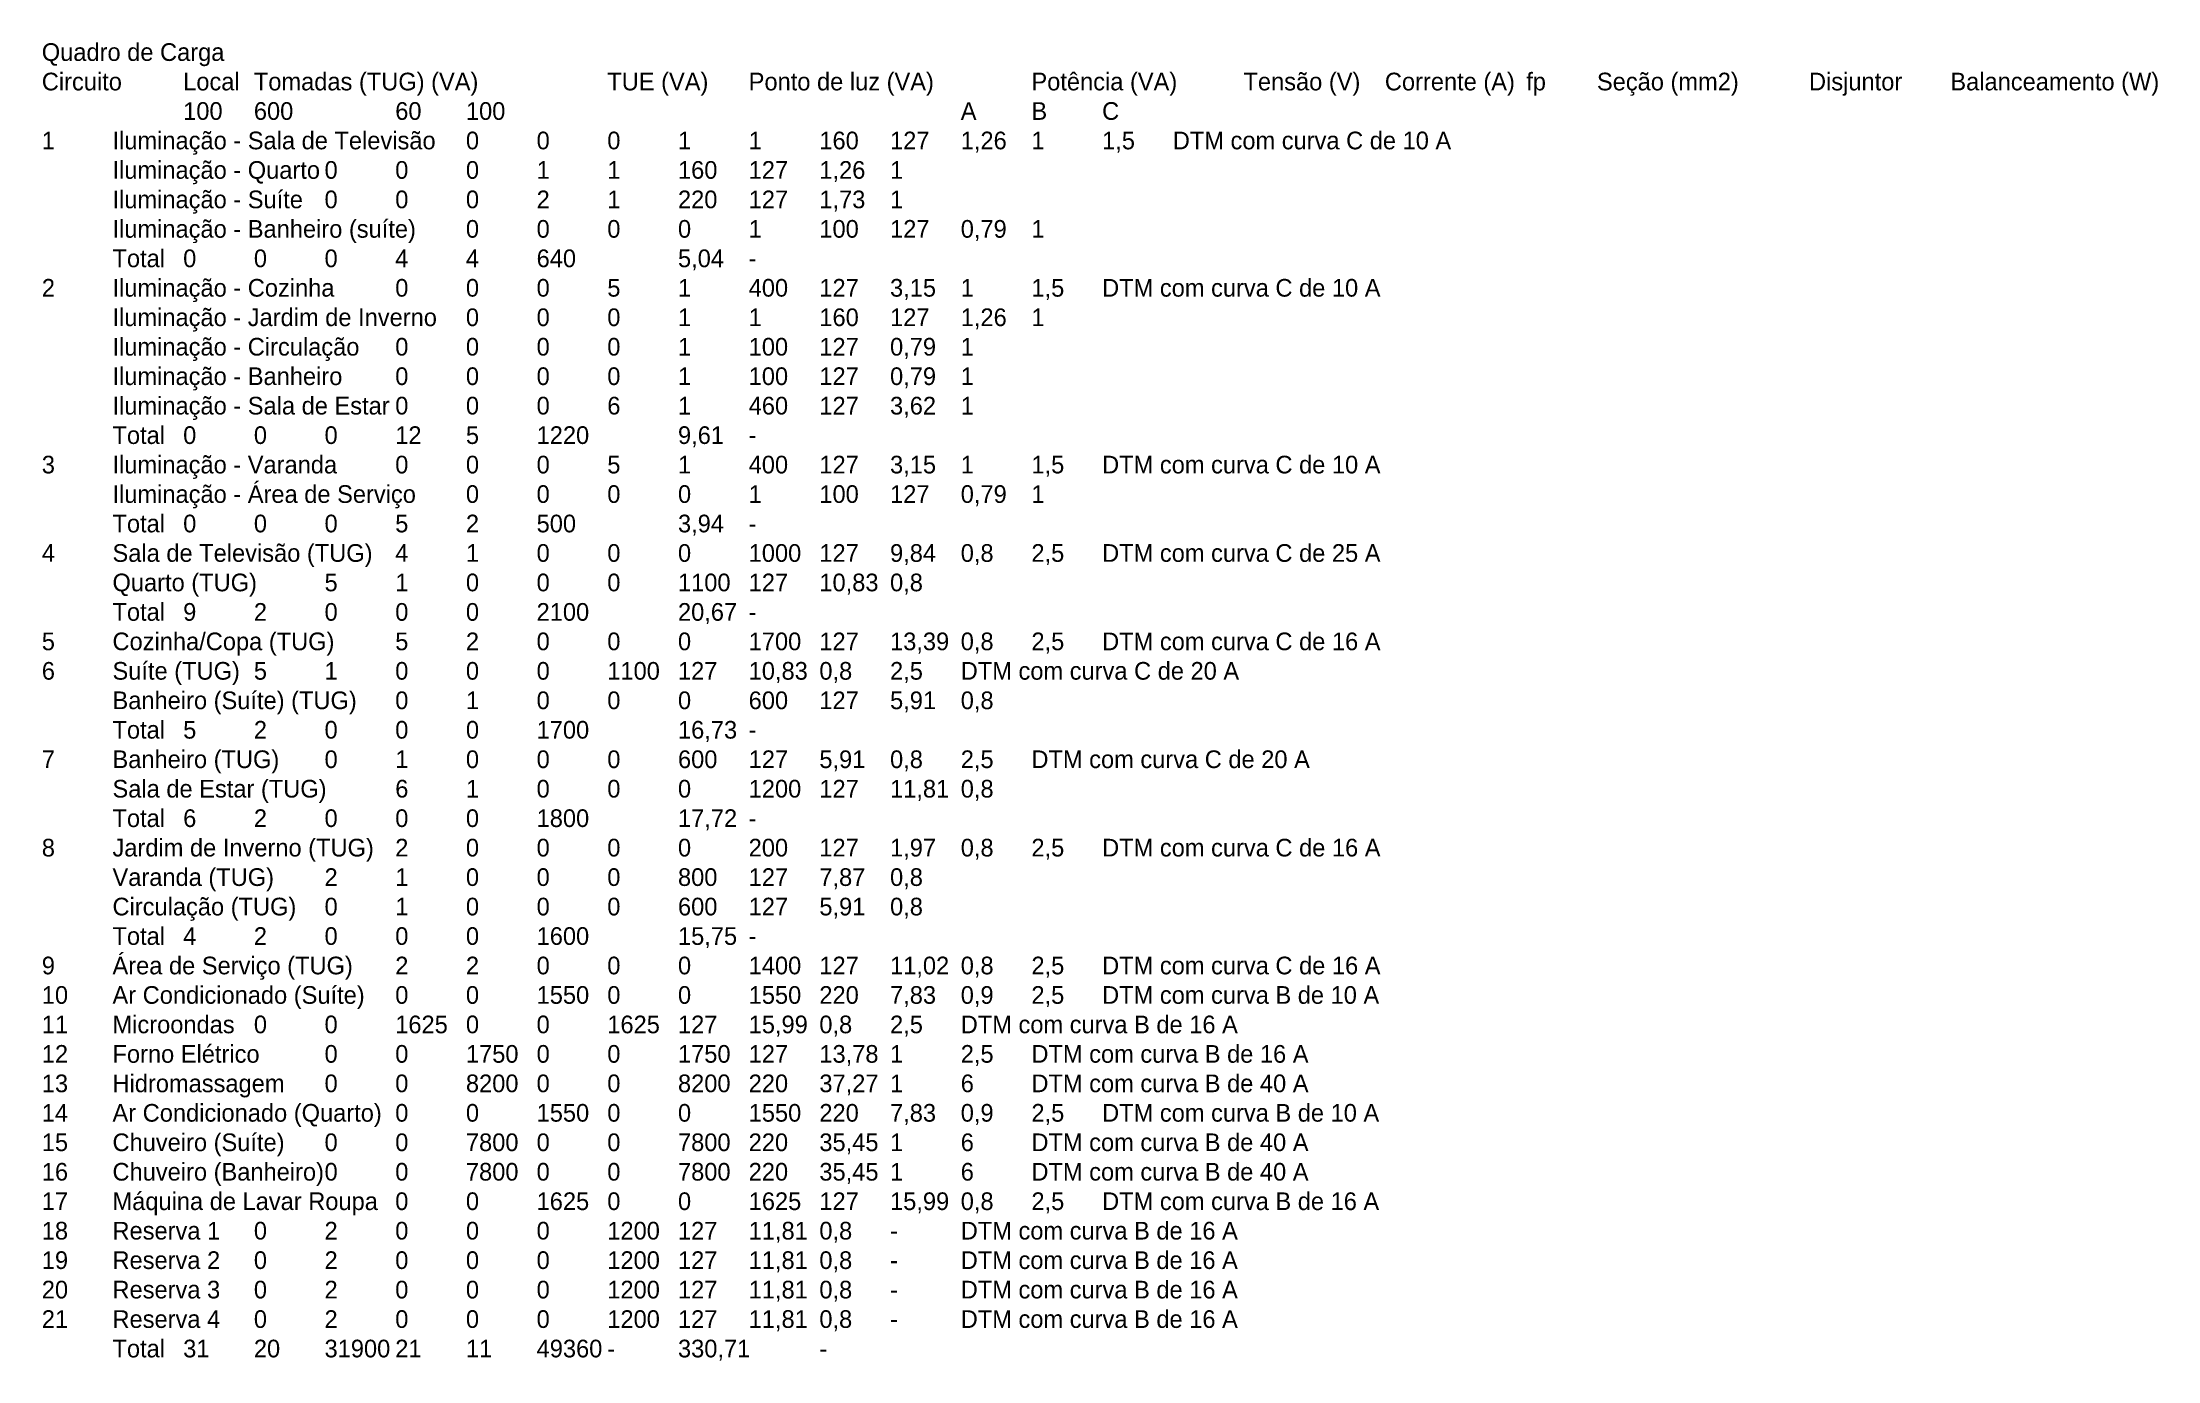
# Model space of a CAD drawing. Extents: x 20 to 1815, y -14679 to 245.
# Drawn here: x 154.52 to 172.47, y 221.26 to 232.45 of the extents above.
import ezdxf

# ---------------------------------------------------------------- set-up
doc = ezdxf.new("R2010")
doc.units = 0
doc.header["$MEASUREMENT"] = 0
doc.layers.get('0').update_dxf_attribs({"linetype": 'CONTINUOUS'})
doc.styles.add('COMICS', font='comic.ttf')

msp = doc.modelspace()

# ---------------------------------------------------------------- texts
at = {"color": 7, "linetype": 'Continuous', "insert": (153.915, 232.443), "char_height": 0.15, "width": 30.87, "attachment_point": 1, "style": 'COMICS'}
msp.add_mtext('^IQuadro de Carga^I^I^I^I^I^I^I^I^I^I^I^I^I^I^I^I^I^I^I^I^I^I^I^I^I^I^I^I^I^I^I\\P^ICircuito^ILocal^ITomadas (TUG) (VA)^I^ITUE (VA)^IPonto de luz (VA)^I^IPotência (VA)^ITensão (V)^ICorrente (A)^Ifp^ISeção (mm2)^IDisjuntor^IBalanceamento (W)^I^I^I^I^I^I^I^I^I^I^I^I^I^I^I^I^I^I\\P^I^I^I100^I600^I^I60^I100^I^I^I^I^I^I^IA^IB^IC^I^I^I^I^I^I^I^I^I^I^I^I^I^I^I^I\\P^I1^IIluminação - Sala de Televisão^I0^I0^I0^I1^I1^I160^I127^I1,26^I1^I1,5^IDTM com curva C de 10 A^I^I^I^I^I^I^I^I^I^I^I^I^I^I^I^I^I^I^I\\P^I^IIluminação - Quarto^I0^I0^I0^I1^I1^I160^I127^I1,26^I1^I^I^I^I^I^I^I^I^I^I^I^I^I^I^I^I^I^I^I^I^I\\P^I^IIluminação - Suíte^I0^I0^I0^I2^I1^I220^I127^I1,73^I1^I^I^I^I^I^I^I^I^I^I^I^I^I^I^I^I^I^I^I^I^I\\P^I^IIluminação - Banheiro (suíte)^I0^I0^I0^I0^I1^I100^I127^I0,79^I1^I^I^I^I^I^I^I^I^I^I^I^I^I^I^I^I^I^I^I^I^I\\P^I^ITotal^I0^I0^I0^I4^I4^I640^I^I5,04^I-^I^I^I^I^I^I^I^I^I^I^I^I^I^I^I^I^I^I^I^I^I\\P^I2^IIluminação - Cozinha^I0^I0^I0^I5^I1^I400^I127^I3,15^I1^I1,5^IDTM com curva C de 10 A^I^I^I^I^I^I^I^I^I^I^I^I^I^I^I^I^I^I^I\\P^I^IIluminação - Jardim de Inverno^I0^I0^I0^I1^I1^I160^I127^I1,26^I1^I^I^I^I^I^I^I^I^I^I^I^I^I^I^I^I^I^I^I^I^I\\P^I^IIluminação - Circulação^I0^I0^I0^I0^I1^I100^I127^I0,79^I1^I^I^I^I^I^I^I^I^I^I^I^I^I^I^I^I^I^I^I^I^I\\P^I^IIluminação - Banheiro^I0^I0^I0^I0^I1^I100^I127^I0,79^I1^I^I^I^I^I^I^I^I^I^I^I^I^I^I^I^I^I^I^I^I^I\\P^I^IIluminação - Sala de Estar^I0^I0^I0^I6^I1^I460^I127^I3,62^I1^I^I^I^I^I^I^I^I^I^I^I^I^I^I^I^I^I^I^I^I^I\\P^I^ITotal^I0^I0^I0^I12^I5^I1220^I^I9,61^I-^I^I^I^I^I^I^I^I^I^I^I^I^I^I^I^I^I^I^I^I^I\\P^I3^IIluminação - Varanda^I0^I0^I0^I5^I1^I400^I127^I3,15^I1^I1,5^IDTM com curva C de 10 A^I^I^I^I^I^I^I^I^I^I^I^I^I^I^I^I^I^I^I\\P^I^IIluminação - Área de Serviço^I0^I0^I0^I0^I1^I100^I127^I0,79^I1^I^I^I^I^I^I^I^I^I^I^I^I^I^I^I^I^I^I^I^I^I\\P^I^ITotal^I0^I0^I0^I5^I2^I500^I^I3,94^I-^I^I^I^I^I^I^I^I^I^I^I^I^I^I^I^I^I^I^I^I^I\\P^I4^ISala de Televisão (TUG)^I4^I1^I0^I0^I0^I1000^I127^I9,84^I0,8^I2,5^IDTM com curva C de 25 A^I^I^I^I^I^I^I^I^I^I^I^I^I^I^I^I^I^I^I\\P^I^IQuarto (TUG)^I5^I1^I0^I0^I0^I1100^I127^I10,83^I0,8^I^I^I^I^I^I^I^I^I^I^I^I^I^I^I^I^I^I^I^I^I\\P^I^ITotal^I9^I2^I0^I0^I0^I2100^I^I20,67^I-^I^I^I^I^I^I^I^I^I^I^I^I^I^I^I^I^I^I^I^I^I\\P^I5^ICozinha/Copa (TUG)^I5^I2^I0^I0^I0^I1700^I127^I13,39^I0,8^I2,5^IDTM com curva C de 16 A^I^I^I^I^I^I^I^I^I^I^I^I^I^I^I^I^I^I^I\\P^I6^ISuíte (TUG)^I5^I1^I0^I0^I0^I1100^I127^I10,83^I0,8^I2,5^IDTM com curva C de 20 A^I^I^I^I^I^I^I^I^I^I^I^I^I^I^I^I^I^I^I\\P^I^IBanheiro (Suíte) (TUG)^I0^I1^I0^I0^I0^I600^I127^I5,91^I0,8^I^I^I^I^I^I^I^I^I^I^I^I^I^I^I^I^I^I^I^I^I\\P^I^ITotal^I5^I2^I0^I0^I0^I1700^I^I16,73^I-^I^I^I^I^I^I^I^I^I^I^I^I^I^I^I^I^I^I^I^I^I\\P^I7^IBanheiro (TUG)^I0^I1^I0^I0^I0^I600^I127^I5,91^I0,8^I2,5^IDTM com curva C de 20 A^I^I^I^I^I^I^I^I^I^I^I^I^I^I^I^I^I^I^I\\P^I^ISala de Estar (TUG)^I6^I1^I0^I0^I0^I1200^I127^I11,81^I0,8^I^I^I^I^I^I^I^I^I^I^I^I^I^I^I^I^I^I^I^I^I\\P^I^ITotal^I6^I2^I0^I0^I0^I1800^I^I17,72^I-^I^I^I^I^I^I^I^I^I^I^I^I^I^I^I^I^I^I^I^I^I\\P^I8^IJardim de Inverno (TUG)^I2^I0^I0^I0^I0^I200^I127^I1,97^I0,8^I2,5^IDTM com curva C de 16 A^I^I^I^I^I^I^I^I^I^I^I^I^I^I^I^I^I^I^I\\P^I^IVaranda (TUG)^I2^I1^I0^I0^I0^I800^I127^I7,87^I0,8^I^I^I^I^I^I^I^I^I^I^I^I^I^I^I^I^I^I^I^I^I\\P^I^ICirculação (TUG)^I0^I1^I0^I0^I0^I600^I127^I5,91^I0,8^I^I^I^I^I^I^I^I^I^I^I^I^I^I^I^I^I^I^I^I^I\\P^I^ITotal^I4^I2^I0^I0^I0^I1600^I^I15,75^I-^I^I^I^I^I^I^I^I^I^I^I^I^I^I^I^I^I^I^I^I^I\\P^I9^IÁrea de Serviço (TUG)^I2^I2^I0^I0^I0^I1400^I127^I11,02^I0,8^I2,5^IDTM com curva C de 16 A^I^I^I^I^I^I^I^I^I^I^I^I^I^I^I^I^I^I^I\\P^I10^IAr Condicionado (Suíte)^I0^I0^I1550^I0^I0^I1550^I220^I7,83^I0,9^I2,5^IDTM com curva B de 10 A^I^I^I^I^I^I^I^I^I^I^I^I^I^I^I^I^I^I^I\\P^I11^IMicroondas^I0^I0^I1625^I0^I0^I1625^I127^I15,99^I0,8^I2,5^IDTM com curva B de 16 A^I^I^I^I^I^I^I^I^I^I^I^I^I^I^I^I^I^I^I\\P^I12^IForno Elétrico^I0^I0^I1750^I0^I0^I1750^I127^I13,78^I1^I2,5^IDTM com curva B de 16 A^I^I^I^I^I^I^I^I^I^I^I^I^I^I^I^I^I^I^I\\P^I13^IHidromassagem^I0^I0^I8200^I0^I0^I8200^I220^I37,27^I1^I6^IDTM com curva B de 40 A^I^I^I^I^I^I^I^I^I^I^I^I^I^I^I^I^I^I^I\\P^I14^IAr Condicionado (Quarto)^I0^I0^I1550^I0^I0^I1550^I220^I7,83^I0,9^I2,5^IDTM com curva B de 10 A^I^I^I^I^I^I^I^I^I^I^I^I^I^I^I^I^I^I^I\\P^I15^IChuveiro (Suíte)^I0^I0^I7800^I0^I0^I7800^I220^I35,45^I1^I6^IDTM com curva B de 40 A^I^I^I^I^I^I^I^I^I^I^I^I^I^I^I^I^I^I^I\\P^I16^IChuveiro (Banheiro)^I0^I0^I7800^I0^I0^I7800^I220^I35,45^I1^I6^IDTM com curva B de 40 A^I^I^I^I^I^I^I^I^I^I^I^I^I^I^I^I^I^I^I\\P^I17^IMáquina de Lavar Roupa^I0^I0^I1625^I0^I0^I1625^I127^I15,99^I0,8^I2,5^IDTM com curva B de 16 A^I^I^I^I^I^I^I^I^I^I^I^I^I^I^I^I^I^I^I\\P^I18^IReserva 1^I0^I2^I0^I0^I0^I1200^I127^I11,81^I0,8^I-^IDTM com curva B de 16 A^I^I^I^I^I^I^I^I^I^I^I^I^I^I^I^I^I^I^I\\P^I19^IReserva 2^I0^I2^I0^I0^I0^I1200^I127^I11,81^I0,8^I-^IDTM com curva B de 16 A^I^I^I^I^I^I^I^I^I^I^I^I^I^I^I^I^I^I^I\\P^I20^IReserva 3^I0^I2^I0^I0^I0^I1200^I127^I11,81^I0,8^I-^IDTM com curva B de 16 A^I^I^I^I^I^I^I^I^I^I^I^I^I^I^I^I^I^I^I\\P^I21^IReserva 4^I0^I2^I0^I0^I0^I1200^I127^I11,81^I0,8^I-^IDTM com curva B de 16 A^I^I^I^I^I^I^I^I^I^I^I^I^I^I^I^I^I^I^I\\P^I^ITotal^I31^I20^I31900^I21^I11^I49360^I-^I330,71^I-^I^I^I^I^I^I^I^I^I^I^I^I^I^I^I^I^I^I^I^I^I\\P^I^I^I^I^I^I^I^I^I^I^I^I^I^I^I^I^I^I^I^I^I^I^I^I^I^I^I^I^I^I^I^I\\P^I^I^I^I^I^I^I^I^I^I^I^I^I^I^I^I^I^I^I^I^I^I^I^I^I^I^I^I^I^I^I^I\\P^I^I^I^I^I^I^I^I^I^I^I^I^I^I^I^I^I^I^I^I^I^I^I^I^I^I^I^I^I^I^I^I\\P^I^I^I^I^I^I^I^I^I^I^I^I^I^I^I^I^I^I^I^I^I^I^I^I^I^I^I^I^I^I^I^I\\P^I^I^I^I^I^I^I^I^I^I^I^I^I^I^I^I^I^I^I^I^I^I^I^I^I^I^I^I^I^I^I^I\\P^I^I^I^I^I^I^I^I^I^I^I^I^I^I^I^I^I^I^I^I^I^I^I^I^I^I^I^I^I^I^I^I\\P^I^I^I^I^I^I^I^I^I^I^I^I^I^I^I^I^I^I^I^I^I^I^I^I^I^I^I^I^I^I^I^I\\P^I^I^I^I^I^I^I^I^I^I^I^I^I^I^I^I^I^I^I^I^I^I^I^I^I^I^I^I^I^I^I^I\\P^I^I^I^I^I^I^I^I^I^I^I^I^I^I^I^I^I^I^I^I^I^I^I^I^I^I^I^I^I^I^I^I\\P^I^I^I^I^I^I^I^I^I^I^I^I^I^I^I^I^I^I^I^I^I^I^I^I^I^I^I^I^I^I^I^I\\P^I^I^I^I^I^I^I^I^I^I^I^I^I^I^I^I^I^I^I^I^I^I^I^I^I^I^I^I^I^I^I^I\\P^I^I^I^I^I^I^I^I^I^I^I^I^I^I^I^I^I^I^I^I^I^I^I^I^I^I^I^I^I^I^I^I\\P^I^I^I^I^I^I^I^I^I^I^I^I^I^I^I^I^I^I^I^I^I^I^I^I^I^I^I^I^I^I^I^I\\P^I^I^I^I^I^I^I^I^I^I^I^I^I^I^I^I^I^I^I^I^I^I^I^I^I^I^I^I^I^I^I^I\\P^I^I^I^I^I^I^I^I^I^I^I^I^I^I^I^I^I^I^I^I^I^I^I^I^I^I^I^I^I^I^I^I\\P^I^I^I^I^I^I^I^I^I^I^I^I^I^I^I^I^I^I^I^I^I^I^I^I^I^I^I^I^I^I^I^I\\P^I^I^I^I^I^I^I^I^I^I^I^I^I^I^I^I^I^I^I^I^I^I^I^I^I^I^I^I^I^I^I^I\\P^I^I^I^I^I^I^I^I^I^I^I^I^I^I^I^I^I^I^I^I^I^I^I^I^I^I^I^I^I^I^I^I\\P^I^I^I^I^I^I^I^I^I^I^I^I^I^I^I^I^I^I^I^I^I^I^I^I^I^I^I^I^I^I^I^I\\P^I^I^I^I^I^I^I^I^I^I^I^I^I^I^I^I^I^I^I^I^I^I^I^I^I^I^I^I^I^I^I^I\\P^I^I^I^I^I^I^I^I^I^I^I^I^I^I^I^I^I^I^I^I^I^I^I^I^I^I^I^I^I^I^I^I\\P^I^I^I^I^I^I^I^I^I^I^I^I^I^I^I^I^I^I^I^I^I^I^I^I^I^I^I^I^I^I^I^I\\P^I^I^I^I^I^I^I^I^I^I^I^I^I^I^I^I^I^I^I^I^I^I^I^I^I^I^I^I^I^I^I^I\\P^I^I^I^I^I^I^I^I^I^I^I^I^I^I^I^I^I^I^I^I^I^I^I^I^I^I^I^I^I^I^I^I\\P^I^I^I^I^I^I^I^I^I^I^I^I^I^I^I^I^I^I^I^I^I^I^I^I^I^I^I^I^I^I^I^I\\P^I^I^I^I^I^I^I^I^I^I^I^I^I^I^I^I^I^I^I^I^I^I^I^I^I^I^I^I^I^I^I^I\\P^I^I^I^I^I^I^I^I^I^I^I^I^I^I^I^I^I^I^I^I^I^I^I^I^I^I^I^I^I^I^I^I\\P^I^I^I^I^I^I^I^I^I^I^I^I^I^I^I^I^I^I^I^I^I^I^I^I^I^I^I^I^I^I^I^I\\P^I^I^I^I^I^I^I^I^I^I^I^I^I^I^I^I^I^I^I^I^I^I^I^I^I^I^I^I^I^I^I^I\\P^I^I^I^I^I^I^I^I^I^I^I^I^I^I^I^I^I^I^I^I^I^I^I^I^I^I^I^I^I^I^I^I\\P^I^I^I^I^I^I^I^I^I^I^I^I^I^I^I^I^I^I^I^I^I^I^I^I^I^I^I^I^I^I^I^I\\P^I^I^I^I^I^I^I^I^I^I^I^I^I^I^I^I^I^I^I^I^I^I^I^I^I^I^I^I^I^I^I^I\\P^I^I^I^I^I^I^I^I^I^I^I^I^I^I^I^I^I^I^I^I^I^I^I^I^I^I^I^I^I^I^I^I\\P^I^I^I^I^I^I^I^I^I^I^I^I^I^I^I^I^I^I^I^I^I^I^I^I^I^I^I^I^I^I^I^I\\P^I^I^I^I^I^I^I^I^I^I^I^I^I^I^I^I^I^I^I^I^I^I^I^I^I^I^I^I^I^I^I^I\\P^I^I^I^I^I^I^I^I^I^I^I^I^I^I^I^I^I^I^I^I^I^I^I^I^I^I^I^I^I^I^I^I\\P^I^I^I^I^I^I^I^I^I^I^I^I^I^I^I^I^I^I^I^I^I^I^I^I^I^I^I^I^I^I^I^I\\P^I^I^I^I^I^I^I^I^I^I^I^I^I^I^I^I^I^I^I^I^I^I^I^I^I^I^I^I^I^I^I^I\\P^I^I^I^I^I^I^I^I^I^I^I^I^I^I^I^I^I^I^I^I^I^I^I^I^I^I^I^I^I^I^I^I\\P^I^I^I^I^I^I^I^I^I^I^I^I^I^I^I^I^I^I^I^I^I^I^I^I^I^I^I^I^I^I^I^I\\P^I^I^I^I^I^I^I^I^I^I^I^I^I^I^I^I^I^I^I^I^I^I^I^I^I^I^I^I^I^I^I^I\\P^I^I^I^I^I^I^I^I^I^I^I^I^I^I^I^I^I^I^I^I^I^I^I^I^I^I^I^I^I^I^I^I\\P^I^I^I^I^I^I^I^I^I^I^I^I^I^I^I^I^I^I^I^I^I^I^I^I^I^I^I^I^I^I^I^I\\P^I^I^I^I^I^I^I^I^I^I^I^I^I^I^I^I^I^I^I^I^I^I^I^I^I^I^I^I^I^I^I^I\\P^I^I^I^I^I^I^I^I^I^I^I^I^I^I^I^I^I^I^I^I^I^I^I^I^I^I^I^I^I^I^I^I\\P^I^I^I^I^I^I^I^I^I^I^I^I^I^I^I^I^I^I^I^I^I^I^I^I^I^I^I^I^I^I^I^I\\P^I^I^I^I^I^I^I^I^I^I^I^I^I^I^I^I^I^I^I^I^I^I^I^I^I^I^I^I^I^I^I^I\\P^I^I^I^I^I^I^I^I^I^I^I^I^I^I^I^I^I^I^I^I^I^I^I^I^I^I^I^I^I^I^I^I\\P^I^I^I^I^I^I^I^I^I^I^I^I^I^I^I^I^I^I^I^I^I^I^I^I^I^I^I^I^I^I^I^I\\P^I^I^I^I^I^I^I^I^I^I^I^I^I^I^I^I^I^I^I^I^I^I^I^I^I^I^I^I^I^I^I^I\\P^I^I^I^I^I^I^I^I^I^I^I^I^I^I^I^I^I^I^I^I^I^I^I^I^I^I^I^I^I^I^I^I\\P^I^I^I^I^I^I^I^I^I^I^I^I^I^I^I^I^I^I^I^I^I^I^I^I^I^I^I^I^I^I^I^I\\P^I^I^I^I^I^I^I^I^I^I^I^I^I^I^I^I^I^I^I^I^I^I^I^I^I^I^I^I^I^I^I^I\\P^I^I^I^I^I^I^I^I^I^I^I^I^I^I^I^I^I^I^I^I^I^I^I^I^I^I^I^I^I^I^I^I\\P^I^I^I^I^I^I^I^I^I^I^I^I^I^I^I^I^I^I^I^I^I^I^I^I^I^I^I^I^I^I^I^I\\P^I^I^I^I^I^I^I^I^I^I^I^I^I^I^I^I^I^I^I^I^I^I^I^I^I^I^I^I^I^I^I^I\\P^I^I^I^I^I^I^I^I^I^I^I^I^I^I^I^I^I^I^I^I^I^I^I^I^I^I^I^I^I^I^I^I\\P^I^I^I^I^I^I^I^I^I^I^I^I^I^I^I^I^I^I^I^I^I^I^I^I^I^I^I^I^I^I^I^I\\P^I^I^I^I^I^I^I^I^I^I^I^I^I^I^I^I^I^I^I^I^I^I^I^I^I^I^I^I^I^I^I^I\\P^I^I^I^I^I^I^I^I^I^I^I^I^I^I^I^I^I^I^I^I^I^I^I^I^I^I^I^I^I^I^I^I\\P^I^I^I^I^I^I^I^I^I^I^I^I^I^I^I^I^I^I^I^I^I^I^I^I^I^I^I^I^I^I^I^I\\P^I^I^I^I^I^I^I^I^I^I^I^I^I^I^I^I^I^I^I^I^I^I^I^I^I^I^I^I^I^I^I^I\\P^I^I^I^I^I^I^I^I^I^I^I^I^I^I^I^I^I^I^I^I^I^I^I^I^I^I^I^I^I^I^I^I\\P^I^I^I^I^I^I^I^I^I^I^I^I^I^I^I^I^I^I^I^I^I^I^I^I^I^I^I^I^I^I^I^I\\P^I^I^I^I^I^I^I^I^I^I^I^I^I^I^I^I^I^I^I^I^I^I^I^I^I^I^I^I^I^I^I^I\\P^I^I^I^I^I^I^I^I^I^I^I^I^I^I^I^I^I^I^I^I^I^I^I^I^I^I^I^I^I^I^I^I\\P^I^I^I^I^I^I^I^I^I^I^I^I^I^I^I^I^I^I^I^I^I^I^I^I^I^I^I^I^I^I^I^I\\P^I^I^I^I^I^I^I^I^I^I^I^I^I^I^I^I^I^I^I^I^I^I^I^I^I^I^I^I^I^I^I^I\\P^I^I^I^I^I^I^I^I^I^I^I^I^I^I^I^I^I^I^I^I^I^I^I^I^I^I^I^I^I^I^I^I\\P^I^I^I^I^I^I^I^I^I^I^I^I^I^I^I^I^I^I^I^I^I^I^I^I^I^I^I^I^I^I^I^I\\P^I^I^I^I^I^I^I^I^I^I^I^I^I^I^I^I^I^I^I^I^I^I^I^I^I^I^I^I^I^I^I^I\\P^I^I^I^I^I^I^I^I^I^I^I^I^I^I^I^I^I^I^I^I^I^I^I^I^I^I^I^I^I^I^I^I\\P^I^I^I^I^I^I^I^I^I^I^I^I^I^I^I^I^I^I^I^I^I^I^I^I^I^I^I^I^I^I^I^I\\P^I^I^I^I^I^I^I^I^I^I^I^I^I^I^I^I^I^I^I^I^I^I^I^I^I^I^I^I^I^I^I^I\\P^I^I^I^I^I^I^I^I^I^I^I^I^I^I^I^I^I^I^I^I^I^I^I^I^I^I^I^I^I^I^I^I\\P^I^I^I^I^I^I^I^I^I^I^I^I^I^I^I^I^I^I^I^I^I^I^I^I^I^I^I^I^I^I^I^I\\P^I^I^I^I^I^I^I^I^I^I^I^I^I^I^I^I^I^I^I^I^I^I^I^I^I^I^I^I^I^I^I^I\\P^I^I^I^I^I^I^I^I^I^I^I^I^I^I^I^I^I^I^I^I^I^I^I^I^I^I^I^I^I^I^I^I\\P^I^I^I^I^I^I^I^I^I^I^I^I^I^I^I^I^I^I^I^I^I^I^I^I^I^I^I^I^I^I^I^I\\P^I^I^I^I^I^I^I^I^I^I^I^I^I^I^I^I^I^I^I^I^I^I^I^I^I^I^I^I^I^I^I^I\\P^I^I^I^I^I^I^I^I^I^I^I^I^I^I^I^I^I^I^I^I^I^I^I^I^I^I^I^I^I^I^I^I\\P^I^I^I^I^I^I^I^I^I^I^I^I^I^I^I^I^I^I^I^I^I^I^I^I^I^I^I^I^I^I^I^I\\P^I^I^I^I^I^I^I^I^I^I^I^I^I^I^I^I^I^I^I^I^I^I^I^I^I^I^I^I^I^I^I^I\\P^I^I^I^I^I^I^I^I^I^I^I^I^I^I^I^I^I^I^I^I^I^I^I^I^I^I^I^I^I^I^I^I\\P^I^I^I^I^I^I^I^I^I^I^I^I^I^I^I^I^I^I^I^I^I^I^I^I^I^I^I^I^I^I^I^I\\P^I^I^I^I^I^I^I^I^I^I^I^I^I^I^I^I^I^I^I^I^I^I^I^I^I^I^I^I^I^I^I^I\\P^I^I^I^I^I^I^I^I^I^I^I^I^I^I^I^I^I^I^I^I^I^I^I^I^I^I^I^I^I^I^I^I\\P^I^I^I^I^I^I^I^I^I^I^I^I^I^I^I^I^I^I^I^I^I^I^I^I^I^I^I^I^I^I^I^I\\P^I^I^I^I^I^I^I^I^I^I^I^I^I^I^I^I^I^I^I^I^I^I^I^I^I^I^I^I^I^I^I^I\\P^I^I^I^I^I^I^I^I^I^I^I^I^I^I^I^I^I^I^I^I^I^I^I^I^I^I^I^I^I^I^I^I\\P^I^I^I^I^I^I^I^I^I^I^I^I^I^I^I^I^I^I^I^I^I^I^I^I^I^I^I^I^I^I^I^I\\P^I^I^I^I^I^I^I^I^I^I^I^I^I^I^I^I^I^I^I^I^I^I^I^I^I^I^I^I^I^I^I^I\\P^I^I^I^I^I^I^I^I^I^I^I^I^I^I^I^I^I^I^I^I^I^I^I^I^I^I^I^I^I^I^I^I\\P^I^I^I^I^I^I^I^I^I^I^I^I^I^I^I^I^I^I^I^I^I^I^I^I^I^I^I^I^I^I^I^I\\P^I^I^I^I^I^I^I^I^I^I^I^I^I^I^I^I^I^I^I^I^I^I^I^I^I^I^I^I^I^I^I^I\\P^I^I^I^I^I^I^I^I^I^I^I^I^I^I^I^I^I^I^I^I^I^I^I^I^I^I^I^I^I^I^I^I\\P^I^I^I^I^I^I^I^I^I^I^I^I^I^I^I^I^I^I^I^I^I^I^I^I^I^I^I^I^I^I^I^I\\P^I^I^I^I^I^I^I^I^I^I^I^I^I^I^I^I^I^I^I^I^I^I^I^I^I^I^I^I^I^I^I^I\\P^I^I^I^I^I^I^I^I^I^I^I^I^I^I^I^I^I^I^I^I^I^I^I^I^I^I^I^I^I^I^I^I\\P^I^I^I^I^I^I^I^I^I^I^I^I^I^I^I^I^I^I^I^I^I^I^I^I^I^I^I^I^I^I^I^I\\P^I^I^I^I^I^I^I^I^I^I^I^I^I^I^I^I^I^I^I^I^I^I^I^I^I^I^I^I^I^I^I^I\\P^I^I^I^I^I^I^I^I^I^I^I^I^I^I^I^I^I^I^I^I^I^I^I^I^I^I^I^I^I^I^I^I\\P^I^I^I^I^I^I^I^I^I^I^I^I^I^I^I^I^I^I^I^I^I^I^I^I^I^I^I^I^I^I^I^I\\P^I^I^I^I^I^I^I^I^I^I^I^I^I^I^I^I^I^I^I^I^I^I^I^I^I^I^I^I^I^I^I^I\\P^I^I^I^I^I^I^I^I^I^I^I^I^I^I^I^I^I^I^I^I^I^I^I^I^I^I^I^I^I^I^I^I\\P^I^I^I^I^I^I^I^I^I^I^I^I^I^I^I^I^I^I^I^I^I^I^I^I^I^I^I^I^I^I^I^I\\P^I^I^I^I^I^I^I^I^I^I^I^I^I^I^I^I^I^I^I^I^I^I^I^I^I^I^I^I^I^I^I^I\\P^I^I^I^I^I^I^I^I^I^I^I^I^I^I^I^I^I^I^I^I^I^I^I^I^I^I^I^I^I^I^I^I\\P^I^I^I^I^I^I^I^I^I^I^I^I^I^I^I^I^I^I^I^I^I^I^I^I^I^I^I^I^I^I^I^I\\P^I^I^I^I^I^I^I^I^I^I^I^I^I^I^I^I^I^I^I^I^I^I^I^I^I^I^I^I^I^I^I^I\\P^I^I^I^I^I^I^I^I^I^I^I^I^I^I^I^I^I^I^I^I^I^I^I^I^I^I^I^I^I^I^I^I\\P^I^I^I^I^I^I^I^I^I^I^I^I^I^I^I^I^I^I^I^I^I^I^I^I^I^I^I^I^I^I^I^I\\P^I^I^I^I^I^I^I^I^I^I^I^I^I^I^I^I^I^I^I^I^I^I^I^I^I^I^I^I^I^I^I^I\\P^I^I^I^I^I^I^I^I^I^I^I^I^I^I^I^I^I^I^I^I^I^I^I^I^I^I^I^I^I^I^I^I\\P^I^I^I^I^I^I^I^I^I^I^I^I^I^I^I^I^I^I^I^I^I^I^I^I^I^I^I^I^I^I^I^I\\P^I^I^I^I^I^I^I^I^I^I^I^I^I^I^I^I^I^I^I^I^I^I^I^I^I^I^I^I^I^I^I^I\\P^I^I^I^I^I^I^I^I^I^I^I^I^I^I^I^I^I^I^I^I^I^I^I^I^I^I^I^I^I^I^I^I\\P^I^I^I^I^I^I^I^I^I^I^I^I^I^I^I^I^I^I^I^I^I^I^I^I^I^I^I^I^I^I^I^I\\P^I^I^I^I^I^I^I^I^I^I^I^I^I^I^I^I^I^I^I^I^I^I^I^I^I^I^I^I^I^I^I^I\\P^I^I^I^I^I^I^I^I^I^I^I^I^I^I^I^I^I^I^I^I^I^I^I^I^I^I^I^I^I^I^I^I\\P^I^I^I^I^I^I^I^I^I^I^I^I^I^I^I^I^I^I^I^I^I^I^I^I^I^I^I^I^I^I^I^I\\P^I^I^I^I^I^I^I^I^I^I^I^I^I^I^I^I^I^I^I^I^I^I^I^I^I^I^I^I^I^I^I^I\\P^I^I^I^I^I^I^I^I^I^I^I^I^I^I^I^I^I^I^I^I^I^I^I^I^I^I^I^I^I^I^I^I\\P^I^I^I^I^I^I^I^I^I^I^I^I^I^I^I^I^I^I^I^I^I^I^I^I^I^I^I^I^I^I^I^I\\P^I^I^I^I^I^I^I^I^I^I^I^I^I^I^I^I^I^I^I^I^I^I^I^I^I^I^I^I^I^I^I^I\\P^I^I^I^I^I^I^I^I^I^I^I^I^I^I^I^I^I^I^I^I^I^I^I^I^I^I^I^I^I^I^I^I\\P^I^I^I^I^I^I^I^I^I^I^I^I^I^I^I^I^I^I^I^I^I^I^I^I^I^I^I^I^I^I^I^I\\P^I^I^I^I^I^I^I^I^I^I^I^I^I^I^I^I^I^I^I^I^I^I^I^I^I^I^I^I^I^I^I^I\\P^I^I^I^I^I^I^I^I^I^I^I^I^I^I^I^I^I^I^I^I^I^I^I^I^I^I^I^I^I^I^I^I\\P^I^I^I^I^I^I^I^I^I^I^I^I^I^I^I^I^I^I^I^I^I^I^I^I^I^I^I^I^I^I^I^I\\P^I^I^I^I^I^I^I^I^I^I^I^I^I^I^I^I^I^I^I^I^I^I^I^I^I^I^I^I^I^I^I^I\\P^I^I^I^I^I^I^I^I^I^I^I^I^I^I^I^I^I^I^I^I^I^I^I^I^I^I^I^I^I^I^I^I\\P^I^I^I^I^I^I^I^I^I^I^I^I^I^I^I^I^I^I^I^I^I^I^I^I^I^I^I^I^I^I^I^I\\P^I^I^I^I^I^I^I^I^I^I^I^I^I^I^I^I^I^I^I^I^I^I^I^I^I^I^I^I^I^I^I^I\\P^I^I^I^I^I^I^I^I^I^I^I^I^I^I^I^I^I^I^I^I^I^I^I^I^I^I^I^I^I^I^I^I\\P^I^I^I^I^I^I^I^I^I^I^I^I^I^I^I^I^I^I^I^I^I^I^I^I^I^I^I^I^I^I^I^I\\P^I^I^I^I^I^I^I^I^I^I^I^I^I^I^I^I^I^I^I^I^I^I^I^I^I^I^I^I^I^I^I^I\\P^I^I^I^I^I^I^I^I^I^I^I^I^I^I^I^I^I^I^I^I^I^I^I^I^I^I^I^I^I^I^I^I\\P^I^I^I^I^I^I^I^I^I^I^I^I^I^I^I^I^I^I^I^I^I^I^I^I^I^I^I^I^I^I^I^I\\P^I^I^I^I^I^I^I^I^I^I^I^I^I^I^I^I^I^I^I^I^I^I^I^I^I^I^I^I^I^I^I^I\\P^I^I^I^I^I^I^I^I^I^I^I^I^I^I^I^I^I^I^I^I^I^I^I^I^I^I^I^I^I^I^I^I\\P^I^I^I^I^I^I^I^I^I^I^I^I^I^I^I^I^I^I^I^I^I^I^I^I^I^I^I^I^I^I^I^I\\P^I^I^I^I^I^I^I^I^I^I^I^I^I^I^I^I^I^I^I^I^I^I^I^I^I^I^I^I^I^I^I^I\\P^I^I^I^I^I^I^I^I^I^I^I^I^I^I^I^I^I^I^I^I^I^I^I^I^I^I^I^I^I^I^I^I\\P^I^I^I^I^I^I^I^I^I^I^I^I^I^I^I^I^I^I^I^I^I^I^I^I^I^I^I^I^I^I^I^I\\P^I^I^I^I^I^I^I^I^I^I^I^I^I^I^I^I^I^I^I^I^I^I^I^I^I^I^I^I^I^I^I^I\\P^I^I^I^I^I^I^I^I^I^I^I^I^I^I^I^I^I^I^I^I^I^I^I^I^I^I^I^I^I^I^I^I\\P^I^I^I^I^I^I^I^I^I^I^I^I^I^I^I^I^I^I^I^I^I^I^I^I^I^I^I^I^I^I^I^I\\P^I^I^I^I^I^I^I^I^I^I^I^I^I^I^I^I^I^I^I^I^I^I^I^I^I^I^I^I^I^I^I^I\\P^I^I^I^I^I^I^I^I^I^I^I^I^I^I^I^I^I^I^I^I^I^I^I^I^I^I^I^I^I^I^I^I\\P^I^I^I^I^I^I^I^I^I^I^I^I^I^I^I^I^I^I^I^I^I^I^I^I^I^I^I^I^I^I^I^I\\P^I^I^I^I^I^I^I^I^I^I^I^I^I^I^I^I^I^I^I^I^I^I^I^I^I^I^I^I^I^I^I^I\\P^I^I^I^I^I^I^I^I^I^I^I^I^I^I^I^I^I^I^I^I^I^I^I^I^I^I^I^I^I^I^I^I\\P^I^I^I^I^I^I^I^I^I^I^I^I^I^I^I^I^I^I^I^I^I^I^I^I^I^I^I^I^I^I^I^I\\P^I^I^I^I^I^I^I^I^I^I^I^I^I^I^I^I^I^I^I^I^I^I^I^I^I^I^I^I^I^I^I^I\\P^I^I^I^I^I^I^I^I^I^I^I^I^I^I^I^I^I^I^I^I^I^I^I^I^I^I^I^I^I^I^I^I\\P^I^I^I^I^I^I^I^I^I^I^I^I^I^I^I^I^I^I^I^I^I^I^I^I^I^I^I^I^I^I^I^I\\P^I^I^I^I^I^I^I^I^I^I^I^I^I^I^I^I^I^I^I^I^I^I^I^I^I^I^I^I^I^I^I^I\\P^I^I^I^I^I^I^I^I^I^I^I^I^I^I^I^I^I^I^I^I^I^I^I^I^I^I^I^I^I^I^I^I\\P^I^I^I^I^I^I^I^I^I^I^I^I^I^I^I^I^I^I^I^I^I^I^I^I^I^I^I^I^I^I^I^I\\P^I^I^I^I^I^I^I^I^I^I^I^I^I^I^I^I^I^I^I^I^I^I^I^I^I^I^I^I^I^I^I^I\\P^I^I^I^I^I^I^I^I^I^I^I^I^I^I^I^I^I^I^I^I^I^I^I^I^I^I^I^I^I^I^I^I\\P^I^I^I^I^I^I^I^I^I^I^I^I^I^I^I^I^I^I^I^I^I^I^I^I^I^I^I^I^I^I^I^I\\P^I^I^I^I^I^I^I^I^I^I^I^I^I^I^I^I^I^I^I^I^I^I^I^I^I^I^I^I^I^I^I^I\\P^I^I^I^I^I^I^I^I^I^I^I^I^I^I^I^I^I^I^I^I^I^I^I^I^I^I^I^I^I^I^I^I\\P^I^I^I^I^I^I^I^I^I^I^I^I^I^I^I^I^I^I^I^I^I^I^I^I^I^I^I^I^I^I^I^I\\P^I^I^I^I^I^I^I^I^I^I^I^I^I^I^I^I^I^I^I^I^I^I^I^I^I^I^I^I^I^I^I^I\\P^I^I^I^I^I^I^I^I^I^I^I^I^I^I^I^I^I^I^I^I^I^I^I^I^I^I^I^I^I^I^I^I\\P^I^I^I^I^I^I^I^I^I^I^I^I^I^I^I^I^I^I^I^I^I^I^I^I^I^I^I^I^I^I^I^I\\P^I^I^I^I^I^I^I^I^I^I^I^I^I^I^I^I^I^I^I^I^I^I^I^I^I^I^I^I^I^I^I^I\\P^I^I^I^I^I^I^I^I^I^I^I^I^I^I^I^I^I^I^I^I^I^I^I^I^I^I^I^I^I^I^I^I\\P^I^I^I^I^I^I^I^I^I^I^I^I^I^I^I^I^I^I^I^I^I^I^I^I^I^I^I^I^I^I^I^I\\P^I^I^I^I^I^I^I^I^I^I^I^I^I^I^I^I^I^I^I^I^I^I^I^I^I^I^I^I^I^I^I^I\\P^I^I^I^I^I^I^I^I^I^I^I^I^I^I^I^I^I^I^I^I^I^I^I^I^I^I^I^I^I^I^I^I\\P^I^I^I^I^I^I^I^I^I^I^I^I^I^I^I^I^I^I^I^I^I^I^I^I^I^I^I^I^I^I^I^I\\P^I^I^I^I^I^I^I^I^I^I^I^I^I^I^I^I^I^I^I^I^I^I^I^I^I^I^I^I^I^I^I^I\\P^I^I^I^I^I^I^I^I^I^I^I^I^I^I^I^I^I^I^I^I^I^I^I^I^I^I^I^I^I^I^I^I\\P^I^I^I^I^I^I^I^I^I^I^I^I^I^I^I^I^I^I^I^I^I^I^I^I^I^I^I^I^I^I^I^I\\P^I^I^I^I^I^I^I^I^I^I^I^I^I^I^I^I^I^I^I^I^I^I^I^I^I^I^I^I^I^I^I^I\\P^I^I^I^I^I^I^I^I^I^I^I^I^I^I^I^I^I^I^I^I^I^I^I^I^I^I^I^I^I^I^I^I\\P^I^I^I^I^I^I^I^I^I^I^I^I^I^I^I^I^I^I^I^I^I^I^I^I^I^I^I^I^I^I^I^I\\P^I^I^I^I^I^I^I^I^I^I^I^I^I^I^I^I^I^I^I^I^I^I^I^I^I^I^I^I^I^I^I^I\\P^I^I^I^I^I^I^I^I^I^I^I^I^I^I^I^I^I^I^I^I^I^I^I^I^I^I^I^I^I^I^I^I\\P^I^I^I^I^I^I^I^I^I^I^I^I^I^I^I^I^I^I^I^I^I^I^I^I^I^I^I^I^I^I^I^I\\P^I^I^I^I^I^I^I^I^I^I^I^I^I^I^I^I^I^I^I^I^I^I^I^I^I^I^I^I^I^I^I^I\\P^I^I^I^I^I^I^I^I^I^I^I^I^I^I^I^I^I^I^I^I^I^I^I^I^I^I^I^I^I^I^I^I\\P^I^I^I^I^I^I^I^I^I^I^I^I^I^I^I^I^I^I^I^I^I^I^I^I^I^I^I^I^I^I^I^I\\P^I^I^I^I^I^I^I^I^I^I^I^I^I^I^I^I^I^I^I^I^I^I^I^I^I^I^I^I^I^I^I^I\\P^I^I^I^I^I^I^I^I^I^I^I^I^I^I^I^I^I^I^I^I^I^I^I^I^I^I^I^I^I^I^I^I\\P^I^I^I^I^I^I^I^I^I^I^I^I^I^I^I^I^I^I^I^I^I^I^I^I^I^I^I^I^I^I^I^I\\P^I^I^I^I^I^I^I^I^I^I^I^I^I^I^I^I^I^I^I^I^I^I^I^I^I^I^I^I^I^I^I^I\\P^I^I^I^I^I^I^I^I^I^I^I^I^I^I^I^I^I^I^I^I^I^I^I^I^I^I^I^I^I^I^I^I\\P^I^I^I^I^I^I^I^I^I^I^I^I^I^I^I^I^I^I^I^I^I^I^I^I^I^I^I^I^I^I^I^I\\P^I^I^I^I^I^I^I^I^I^I^I^I^I^I^I^I^I^I^I^I^I^I^I^I^I^I^I^I^I^I^I^I\\P^I^I^I^I^I^I^I^I^I^I^I^I^I^I^I^I^I^I^I^I^I^I^I^I^I^I^I^I^I^I^I^I\\P^I^I^I^I^I^I^I^I^I^I^I^I^I^I^I^I^I^I^I^I^I^I^I^I^I^I^I^I^I^I^I^I\\P^I^I^I^I^I^I^I^I^I^I^I^I^I^I^I^I^I^I^I^I^I^I^I^I^I^I^I^I^I^I^I^I\\P^I^I^I^I^I^I^I^I^I^I^I^I^I^I^I^I^I^I^I^I^I^I^I^I^I^I^I^I^I^I^I^I\\P^I^I^I^I^I^I^I^I^I^I^I^I^I^I^I^I^I^I^I^I^I^I^I^I^I^I^I^I^I^I^I^I\\P^I^I^I^I^I^I^I^I^I^I^I^I^I^I^I^I^I^I^I^I^I^I^I^I^I^I^I^I^I^I^I^I\\P^I^I^I^I^I^I^I^I^I^I^I^I^I^I^I^I^I^I^I^I^I^I^I^I^I^I^I^I^I^I^I^I\\P^I^I^I^I^I^I^I^I^I^I^I^I^I^I^I^I^I^I^I^I^I^I^I^I^I^I^I^I^I^I^I^I\\P^I^I^I^I^I^I^I^I^I^I^I^I^I^I^I^I^I^I^I^I^I^I^I^I^I^I^I^I^I^I^I^I\\P^I^I^I^I^I^I^I^I^I^I^I^I^I^I^I^I^I^I^I^I^I^I^I^I^I^I^I^I^I^I^I^I\\P^I^I^I^I^I^I^I^I^I^I^I^I^I^I^I^I^I^I^I^I^I^I^I^I^I^I^I^I^I^I^I^I\\P^I^I^I^I^I^I^I^I^I^I^I^I^I^I^I^I^I^I^I^I^I^I^I^I^I^I^I^I^I^I^I^I\\P^I^I^I^I^I^I^I^I^I^I^I^I^I^I^I^I^I^I^I^I^I^I^I^I^I^I^I^I^I^I^I^I\\P^I^I^I^I^I^I^I^I^I^I^I^I^I^I^I^I^I^I^I^I^I^I^I^I^I^I^I^I^I^I^I^I\\P^I^I^I^I^I^I^I^I^I^I^I^I^I^I^I^I^I^I^I^I^I^I^I^I^I^I^I^I^I^I^I^I\\P^I^I^I^I^I^I^I^I^I^I^I^I^I^I^I^I^I^I^I^I^I^I^I^I^I^I^I^I^I^I^I^I\\P^I^I^I^I^I^I^I^I^I^I^I^I^I^I^I^I^I^I^I^I^I^I^I^I^I^I^I^I^I^I^I^I\\P^I^I^I^I^I^I^I^I^I^I^I^I^I^I^I^I^I^I^I^I^I^I^I^I^I^I^I^I^I^I^I^I\\P^I^I^I^I^I^I^I^I^I^I^I^I^I^I^I^I^I^I^I^I^I^I^I^I^I^I^I^I^I^I^I^I\\P^I^I^I^I^I^I^I^I^I^I^I^I^I^I^I^I^I^I^I^I^I^I^I^I^I^I^I^I^I^I^I^I\\P^I^I^I^I^I^I^I^I^I^I^I^I^I^I^I^I^I^I^I^I^I^I^I^I^I^I^I^I^I^I^I^I\\P^I^I^I^I^I^I^I^I^I^I^I^I^I^I^I^I^I^I^I^I^I^I^I^I^I^I^I^I^I^I^I^I\\P^I^I^I^I^I^I^I^I^I^I^I^I^I^I^I^I^I^I^I^I^I^I^I^I^I^I^I^I^I^I^I^I\\P^I^I^I^I^I^I^I^I^I^I^I^I^I^I^I^I^I^I^I^I^I^I^I^I^I^I^I^I^I^I^I^I\\P^I^I^I^I^I^I^I^I^I^I^I^I^I^I^I^I^I^I^I^I^I^I^I^I^I^I^I^I^I^I^I^I\\P^I^I^I^I^I^I^I^I^I^I^I^I^I^I^I^I^I^I^I^I^I^I^I^I^I^I^I^I^I^I^I^I\\P^I^I^I^I^I^I^I^I^I^I^I^I^I^I^I^I^I^I^I^I^I^I^I^I^I^I^I^I^I^I^I^I\\P^I^I^I^I^I^I^I^I^I^I^I^I^I^I^I^I^I^I^I^I^I^I^I^I^I^I^I^I^I^I^I^I\\P^I^I^I^I^I^I^I^I^I^I^I^I^I^I^I^I^I^I^I^I^I^I^I^I^I^I^I^I^I^I^I^I\\P^I^I^I^I^I^I^I^I^I^I^I^I^I^I^I^I^I^I^I^I^I^I^I^I^I^I^I^I^I^I^I^I\\P^I^I^I^I^I^I^I^I^I^I^I^I^I^I^I^I^I^I^I^I^I^I^I^I^I^I^I^I^I^I^I^I\\P^I^I^I^I^I^I^I^I^I^I^I^I^I^I^I^I^I^I^I^I^I^I^I^I^I^I^I^I^I^I^I^I\\P^I^I^I^I^I^I^I^I^I^I^I^I^I^I^I^I^I^I^I^I^I^I^I^I^I^I^I^I^I^I^I^I\\P^I^I^I^I^I^I^I^I^I^I^I^I^I^I^I^I^I^I^I^I^I^I^I^I^I^I^I^I^I^I^I^I\\P^I^I^I^I^I^I^I^I^I^I^I^I^I^I^I^I^I^I^I^I^I^I^I^I^I^I^I^I^I^I^I^I\\P^I^I^I^I^I^I^I^I^I^I^I^I^I^I^I^I^I^I^I^I^I^I^I^I^I^I^I^I^I^I^I^I\\P^I^I^I^I^I^I^I^I^I^I^I^I^I^I^I^I^I^I^I^I^I^I^I^I^I^I^I^I^I^I^I^I\\P^I^I^I^I^I^I^I^I^I^I^I^I^I^I^I^I^I^I^I^I^I^I^I^I^I^I^I^I^I^I^I^I\\P^I^I^I^I^I^I^I^I^I^I^I^I^I^I^I^I^I^I^I^I^I^I^I^I^I^I^I^I^I^I^I^I\\P^I^I^I^I^I^I^I^I^I^I^I^I^I^I^I^I^I^I^I^I^I^I^I^I^I^I^I^I^I^I^I^I\\P^I^I^I^I^I^I^I^I^I^I^I^I^I^I^I^I^I^I^I^I^I^I^I^I^I^I^I^I^I^I^I^I\\P^I^I^I^I^I^I^I^I^I^I^I^I^I^I^I^I^I^I^I^I^I^I^I^I^I^I^I^I^I^I^I^I\\P^I^I^I^I^I^I^I^I^I^I^I^I^I^I^I^I^I^I^I^I^I^I^I^I^I^I^I^I^I^I^I^I\\P^I^I^I^I^I^I^I^I^I^I^I^I^I^I^I^I^I^I^I^I^I^I^I^I^I^I^I^I^I^I^I^I\\P^I^I^I^I^I^I^I^I^I^I^I^I^I^I^I^I^I^I^I^I^I^I^I^I^I^I^I^I^I^I^I^I\\P^I^I^I^I^I^I^I^I^I^I^I^I^I^I^I^I^I^I^I^I^I^I^I^I^I^I^I^I^I^I^I^I\\P^I^I^I^I^I^I^I^I^I^I^I^I^I^I^I^I^I^I^I^I^I^I^I^I^I^I^I^I^I^I^I^I\\P^I^I^I^I^I^I^I^I^I^I^I^I^I^I^I^I^I^I^I^I^I^I^I^I^I^I^I^I^I^I^I^I\\P^I^I^I^I^I^I^I^I^I^I^I^I^I^I^I^I^I^I^I^I^I^I^I^I^I^I^I^I^I^I^I^I\\P^I^I^I^I^I^I^I^I^I^I^I^I^I^I^I^I^I^I^I^I^I^I^I^I^I^I^I^I^I^I^I^I\\P^I^I^I^I^I^I^I^I^I^I^I^I^I^I^I^I^I^I^I^I^I^I^I^I^I^I^I^I^I^I^I^I\\P^I^I^I^I^I^I^I^I^I^I^I^I^I^I^I^I^I^I^I^I^I^I^I^I^I^I^I^I^I^I^I^I\\P^I^I^I^I^I^I^I^I^I^I^I^I^I^I^I^I^I^I^I^I^I^I^I^I^I^I^I^I^I^I^I^I\\P^I^I^I^I^I^I^I^I^I^I^I^I^I^I^I^I^I^I^I^I^I^I^I^I^I^I^I^I^I^I^I^I\\P^I^I^I^I^I^I^I^I^I^I^I^I^I^I^I^I^I^I^I^I^I^I^I^I^I^I^I^I^I^I^I^I\\P^I^I^I^I^I^I^I^I^I^I^I^I^I^I^I^I^I^I^I^I^I^I^I^I^I^I^I^I^I^I^I^I\\P^I^I^I^I^I^I^I^I^I^I^I^I^I^I^I^I^I^I^I^I^I^I^I^I^I^I^I^I^I^I^I^I\\P^I^I^I^I^I^I^I^I^I^I^I^I^I^I^I^I^I^I^I^I^I^I^I^I^I^I^I^I^I^I^I^I\\P^I^I^I^I^I^I^I^I^I^I^I^I^I^I^I^I^I^I^I^I^I^I^I^I^I^I^I^I^I^I^I^I\\P^I^I^I^I^I^I^I^I^I^I^I^I^I^I^I^I^I^I^I^I^I^I^I^I^I^I^I^I^I^I^I^I\\P^I^I^I^I^I^I^I^I^I^I^I^I^I^I^I^I^I^I^I^I^I^I^I^I^I^I^I^I^I^I^I^I\\P^I^I^I^I^I^I^I^I^I^I^I^I^I^I^I^I^I^I^I^I^I^I^I^I^I^I^I^I^I^I^I^I\\P^I^I^I^I^I^I^I^I^I^I^I^I^I^I^I^I^I^I^I^I^I^I^I^I^I^I^I^I^I^I^I^I\\P^I^I^I^I^I^I^I^I^I^I^I^I^I^I^I^I^I^I^I^I^I^I^I^I^I^I^I^I^I^I^I^I\\P^I^I^I^I^I^I^I^I^I^I^I^I^I^I^I^I^I^I^I^I^I^I^I^I^I^I^I^I^I^I^I^I\\P^I^I^I^I^I^I^I^I^I^I^I^I^I^I^I^I^I^I^I^I^I^I^I^I^I^I^I^I^I^I^I^I\\P^I^I^I^I^I^I^I^I^I^I^I^I^I^I^I^I^I^I^I^I^I^I^I^I^I^I^I^I^I^I^I^I\\P^I^I^I^I^I^I^I^I^I^I^I^I^I^I^I^I^I^I^I^I^I^I^I^I^I^I^I^I^I^I^I^I\\P^I^I^I^I^I^I^I^I^I^I^I^I^I^I^I^I^I^I^I^I^I^I^I^I^I^I^I^I^I^I^I^I\\P^I^I^I^I^I^I^I^I^I^I^I^I^I^I^I^I^I^I^I^I^I^I^I^I^I^I^I^I^I^I^I^I\\P^I^I^I^I^I^I^I^I^I^I^I^I^I^I^I^I^I^I^I^I^I^I^I^I^I^I^I^I^I^I^I^I\\P^I^I^I^I^I^I^I^I^I^I^I^I^I^I^I^I^I^I^I^I^I^I^I^I^I^I^I^I^I^I^I^I\\P^I^I^I^I^I^I^I^I^I^I^I^I^I^I^I^I^I^I^I^I^I^I^I^I^I^I^I^I^I^I^I^I\\P^I^I^I^I^I^I^I^I^I^I^I^I^I^I^I^I^I^I^I^I^I^I^I^I^I^I^I^I^I^I^I^I\\P^I^I^I^I^I^I^I^I^I^I^I^I^I^I^I^I^I^I^I^I^I^I^I^I^I^I^I^I^I^I^I^I\\P^I^I^I^I^I^I^I^I^I^I^I^I^I^I^I^I^I^I^I^I^I^I^I^I^I^I^I^I^I^I^I^I\\P^I^I^I^I^I^I^I^I^I^I^I^I^I^I^I^I^I^I^I^I^I^I^I^I^I^I^I^I^I^I^I^I\\P^I^I^I^I^I^I^I^I^I^I^I^I^I^I^I^I^I^I^I^I^I^I^I^I^I^I^I^I^I^I^I^I\\P^I^I^I^I^I^I^I^I^I^I^I^I^I^I^I^I^I^I^I^I^I^I^I^I^I^I^I^I^I^I^I^I\\P^I^I^I^I^I^I^I^I^I^I^I^I^I^I^I^I^I^I^I^I^I^I^I^I^I^I^I^I^I^I^I^I\\P^I^I^I^I^I^I^I^I^I^I^I^I^I^I^I^I^I^I^I^I^I^I^I^I^I^I^I^I^I^I^I^I\\P^I^I^I^I^I^I^I^I^I^I^I^I^I^I^I^I^I^I^I^I^I^I^I^I^I^I^I^I^I^I^I^I\\P^I^I^I^I^I^I^I^I^I^I^I^I^I^I^I^I^I^I^I^I^I^I^I^I^I^I^I^I^I^I^I^I\\P^I^I^I^I^I^I^I^I^I^I^I^I^I^I^I^I^I^I^I^I^I^I^I^I^I^I^I^I^I^I^I^I\\P^I^I^I^I^I^I^I^I^I^I^I^I^I^I^I^I^I^I^I^I^I^I^I^I^I^I^I^I^I^I^I^I\\P^I^I^I^I^I^I^I^I^I^I^I^I^I^I^I^I^I^I^I^I^I^I^I^I^I^I^I^I^I^I^I^I\\P^I^I^I^I^I^I^I^I^I^I^I^I^I^I^I^I^I^I^I^I^I^I^I^I^I^I^I^I^I^I^I^I\\P^I^I^I^I^I^I^I^I^I^I^I^I^I^I^I^I^I^I^I^I^I^I^I^I^I^I^I^I^I^I^I^I\\P^I^I^I^I^I^I^I^I^I^I^I^I^I^I^I^I^I^I^I^I^I^I^I^I^I^I^I^I^I^I^I^I\\P^I^I^I^I^I^I^I^I^I^I^I^I^I^I^I^I^I^I^I^I^I^I^I^I^I^I^I^I^I^I^I^I\\P^I^I^I^I^I^I^I^I^I^I^I^I^I^I^I^I^I^I^I^I^I^I^I^I^I^I^I^I^I^I^I^I\\P^I^I^I^I^I^I^I^I^I^I^I^I^I^I^I^I^I^I^I^I^I^I^I^I^I^I^I^I^I^I^I^I\\P^I^I^I^I^I^I^I^I^I^I^I^I^I^I^I^I^I^I^I^I^I^I^I^I^I^I^I^I^I^I^I^I\\P^I^I^I^I^I^I^I^I^I^I^I^I^I^I^I^I^I^I^I^I^I^I^I^I^I^I^I^I^I^I^I^I\\P^I^I^I^I^I^I^I^I^I^I^I^I^I^I^I^I^I^I^I^I^I^I^I^I^I^I^I^I^I^I^I^I\\P^I^I^I^I^I^I^I^I^I^I^I^I^I^I^I^I^I^I^I^I^I^I^I^I^I^I^I^I^I^I^I^I\\P^I^I^I^I^I^I^I^I^I^I^I^I^I^I^I^I^I^I^I^I^I^I^I^I^I^I^I^I^I^I^I^I\\P^I^I^I^I^I^I^I^I^I^I^I^I^I^I^I^I^I^I^I^I^I^I^I^I^I^I^I^I^I^I^I^I\\P^I^I^I^I^I^I^I^I^I^I^I^I^I^I^I^I^I^I^I^I^I^I^I^I^I^I^I^I^I^I^I^I\\P^I^I^I^I^I^I^I^I^I^I^I^I^I^I^I^I^I^I^I^I^I^I^I^I^I^I^I^I^I^I^I^I\\P^I^I^I^I^I^I^I^I^I^I^I^I^I^I^I^I^I^I^I^I^I^I^I^I^I^I^I^I^I^I^I^I\\P^I^I^I^I^I^I^I^I^I^I^I^I^I^I^I^I^I^I^I^I^I^I^I^I^I^I^I^I^I^I^I^I\\P^I^I^I^I^I^I^I^I^I^I^I^I^I^I^I^I^I^I^I^I^I^I^I^I^I^I^I^I^I^I^I^I\\P^I^I^I^I^I^I^I^I^I^I^I^I^I^I^I^I^I^I^I^I^I^I^I^I^I^I^I^I^I^I^I^I\\P^I^I^I^I^I^I^I^I^I^I^I^I^I^I^I^I^I^I^I^I^I^I^I^I^I^I^I^I^I^I^I^I\\P^I^I^I^I^I^I^I^I^I^I^I^I^I^I^I^I^I^I^I^I^I^I^I^I^I^I^I^I^I^I^I^I\\P^I^I^I^I^I^I^I^I^I^I^I^I^I^I^I^I^I^I^I^I^I^I^I^I^I^I^I^I^I^I^I^I\\P^I^I^I^I^I^I^I^I^I^I^I^I^I^I^I^I^I^I^I^I^I^I^I^I^I^I^I^I^I^I^I^I\\P^I^I^I^I^I^I^I^I^I^I^I^I^I^I^I^I^I^I^I^I^I^I^I^I^I^I^I^I^I^I^I^I\\P^I^I^I^I^I^I^I^I^I^I^I^I^I^I^I^I^I^I^I^I^I^I^I^I^I^I^I^I^I^I^I^I\\P^I^I^I^I^I^I^I^I^I^I^I^I^I^I^I^I^I^I^I^I^I^I^I^I^I^I^I^I^I^I^I^I\\P^I^I^I^I^I^I^I^I^I^I^I^I^I^I^I^I^I^I^I^I^I^I^I^I^I^I^I^I^I^I^I^I\\P^I^I^I^I^I^I^I^I^I^I^I^I^I^I^I^I^I^I^I^I^I^I^I^I^I^I^I^I^I^I^I^I\\P^I^I^I^I^I^I^I^I^I^I^I^I^I^I^I^I^I^I^I^I^I^I^I^I^I^I^I^I^I^I^I^I\\P^I^I^I^I^I^I^I^I^I^I^I^I^I^I^I^I^I^I^I^I^I^I^I^I^I^I^I^I^I^I^I^I\\P^I^I^I^I^I^I^I^I^I^I^I^I^I^I^I^I^I^I^I^I^I^I^I^I^I^I^I^I^I^I^I^I\\P^I^I^I^I^I^I^I^I^I^I^I^I^I^I^I^I^I^I^I^I^I^I^I^I^I^I^I^I^I^I^I^I\\P^I^I^I^I^I^I^I^I^I^I^I^I^I^I^I^I^I^I^I^I^I^I^I^I^I^I^I^I^I^I^I^I\\P^I^I^I^I^I^I^I^I^I^I^I^I^I^I^I^I^I^I^I^I^I^I^I^I^I^I^I^I^I^I^I^I\\P^I^I^I^I^I^I^I^I^I^I^I^I^I^I^I^I^I^I^I^I^I^I^I^I^I^I^I^I^I^I^I^I\\P^I^I^I^I^I^I^I^I^I^I^I^I^I^I^I^I^I^I^I^I^I^I^I^I^I^I^I^I^I^I^I^I\\P^I^I^I^I^I^I^I^I^I^I^I^I^I^I^I^I^I^I^I^I^I^I^I^I^I^I^I^I^I^I^I^I\\P^I^I^I^I^I^I^I^I^I^I^I^I^I^I^I^I^I^I^I^I^I^I^I^I^I^I^I^I^I^I^I^I\\P^I^I^I^I^I^I^I^I^I^I^I^I^I^I^I^I^I^I^I^I^I^I^I^I^I^I^I^I^I^I^I^I\\P^I^I^I^I^I^I^I^I^I^I^I^I^I^I^I^I^I^I^I^I^I^I^I^I^I^I^I^I^I^I^I^I\\P^I^I^I^I^I^I^I^I^I^I^I^I^I^I^I^I^I^I^I^I^I^I^I^I^I^I^I^I^I^I^I^I\\P^I^I^I^I^I^I^I^I^I^I^I^I^I^I^I^I^I^I^I^I^I^I^I^I^I^I^I^I^I^I^I^I\\P^I^I^I^I^I^I^I^I^I^I^I^I^I^I^I^I^I^I^I^I^I^I^I^I^I^I^I^I^I^I^I^I\\P^I^I^I^I^I^I^I^I^I^I^I^I^I^I^I^I^I^I^I^I^I^I^I^I^I^I^I^I^I^I^I^I\\P^I^I^I^I^I^I^I^I^I^I^I^I^I^I^I^I^I^I^I^I^I^I^I^I^I^I^I^I^I^I^I^I\\P^I^I^I^I^I^I^I^I^I^I^I^I^I^I^I^I^I^I^I^I^I^I^I^I^I^I^I^I^I^I^I^I\\P^I^I^I^I^I^I^I^I^I^I^I^I^I^I^I^I^I^I^I^I^I^I^I^I^I^I^I^I^I^I^I^I\\P^I^I^I^I^I^I^I^I^I^I^I^I^I^I^I^I^I^I^I^I^I^I^I^I^I^I^I^I^I^I^I^I\\P^I^I^I^I^I^I^I^I^I^I^I^I^I^I^I^I^I^I^I^I^I^I^I^I^I^I^I^I^I^I^I^I\\P^I^I^I^I^I^I^I^I^I^I^I^I^I^I^I^I^I^I^I^I^I^I^I^I^I^I^I^I^I^I^I^I\\P^I^I^I^I^I^I^I^I^I^I^I^I^I^I^I^I^I^I^I^I^I^I^I^I^I^I^I^I^I^I^I^I\\P^I^I^I^I^I^I^I^I^I^I^I^I^I^I^I^I^I^I^I^I^I^I^I^I^I^I^I^I^I^I^I^I\\P^I^I^I^I^I^I^I^I^I^I^I^I^I^I^I^I^I^I^I^I^I^I^I^I^I^I^I^I^I^I^I^I\\P^I^I^I^I^I^I^I^I^I^I^I^I^I^I^I^I^I^I^I^I^I^I^I^I^I^I^I^I^I^I^I^I\\P^I^I^I^I^I^I^I^I^I^I^I^I^I^I^I^I^I^I^I^I^I^I^I^I^I^I^I^I^I^I^I^I\\P^I^I^I^I^I^I^I^I^I^I^I^I^I^I^I^I^I^I^I^I^I^I^I^I^I^I^I^I^I^I^I^I\\P^I^I^I^I^I^I^I^I^I^I^I^I^I^I^I^I^I^I^I^I^I^I^I^I^I^I^I^I^I^I^I^I\\P^I^I^I^I^I^I^I^I^I^I^I^I^I^I^I^I^I^I^I^I^I^I^I^I^I^I^I^I^I^I^I^I\\P^I^I^I^I^I^I^I^I^I^I^I^I^I^I^I^I^I^I^I^I^I^I^I^I^I^I^I^I^I^I^I^I\\P^I^I^I^I^I^I^I^I^I^I^I^I^I^I^I^I^I^I^I^I^I^I^I^I^I^I^I^I^I^I^I^I\\P^I^I^I^I^I^I^I^I^I^I^I^I^I^I^I^I^I^I^I^I^I^I^I^I^I^I^I^I^I^I^I^I\\P^I^I^I^I^I^I^I^I^I^I^I^I^I^I^I^I^I^I^I^I^I^I^I^I^I^I^I^I^I^I^I^I\\P^I^I^I^I^I^I^I^I^I^I^I^I^I^I^I^I^I^I^I^I^I^I^I^I^I^I^I^I^I^I^I^I\\P^I^I^I^I^I^I^I^I^I^I^I^I^I^I^I^I^I^I^I^I^I^I^I^I^I^I^I^I^I^I^I^I\\P^I^I^I^I^I^I^I^I^I^I^I^I^I^I^I^I^I^I^I^I^I^I^I^I^I^I^I^I^I^I^I^I\\P^I^I^I^I^I^I^I^I^I^I^I^I^I^I^I^I^I^I^I^I^I^I^I^I^I^I^I^I^I^I^I^I\\P^I^I^I^I^I^I^I^I^I^I^I^I^I^I^I^I^I^I^I^I^I^I^I^I^I^I^I^I^I^I^I^I\\P^I^I^I^I^I^I^I^I^I^I^I^I^I^I^I^I^I^I^I^I^I^I^I^I^I^I^I^I^I^I^I^I\\P^I^I^I^I^I^I^I^I^I^I^I^I^I^I^I^I^I^I^I^I^I^I^I^I^I^I^I^I^I^I^I^I\\P^I^I^I^I^I^I^I^I^I^I^I^I^I^I^I^I^I^I^I^I^I^I^I^I^I^I^I^I^I^I^I^I\\P^I^I^I^I^I^I^I^I^I^I^I^I^I^I^I^I^I^I^I^I^I^I^I^I^I^I^I^I^I^I^I^I\\P^I^I^I^I^I^I^I^I^I^I^I^I^I^I^I^I^I^I^I^I^I^I^I^I^I^I^I^I^I^I^I^I\\P^I^I^I^I^I^I^I^I^I^I^I^I^I^I^I^I^I^I^I^I^I^I^I^I^I^I^I^I^I^I^I^I\\P^I^I^I^I^I^I^I^I^I^I^I^I^I^I^I^I^I^I^I^I^I^I^I^I^I^I^I^I^I^I^I^I\\P^I^I^I^I^I^I^I^I^I^I^I^I^I^I^I^I^I^I^I^I^I^I^I^I^I^I^I^I^I^I^I^I\\P^I^I^I^I^I^I^I^I^I^I^I^I^I^I^I^I^I^I^I^I^I^I^I^I^I^I^I^I^I^I^I^I\\P^I^I^I^I^I^I^I^I^I^I^I^I^I^I^I^I^I^I^I^I^I^I^I^I^I^I^I^I^I^I^I^I\\P^I^I^I^I^I^I^I^I^I^I^I^I^I^I^I^I^I^I^I^I^I^I^I^I^I^I^I^I^I^I^I^I\\P^I^I^I^I^I^I^I^I^I^I^I^I^I^I^I^I^I^I^I^I^I^I^I^I^I^I^I^I^I^I^I^I\\P^I^I^I^I^I^I^I^I^I^I^I^I^I^I^I^I^I^I^I^I^I^I^I^I^I^I^I^I^I^I^I^I\\P^I^I^I^I^I^I^I^I^I^I^I^I^I^I^I^I^I^I^I^I^I^I^I^I^I^I^I^I^I^I^I^I\\P^I^I^I^I^I^I^I^I^I^I^I^I^I^I^I^I^I^I^I^I^I^I^I^I^I^I^I^I^I^I^I^I\\P^I^I^I^I^I^I^I^I^I^I^I^I^I^I^I^I^I^I^I^I^I^I^I^I^I^I^I^I^I^I^I^I\\P^I^I^I^I^I^I^I^I^I^I^I^I^I^I^I^I^I^I^I^I^I^I^I^I^I^I^I^I^I^I^I^I\\P^I^I^I^I^I^I^I^I^I^I^I^I^I^I^I^I^I^I^I^I^I^I^I^I^I^I^I^I^I^I^I^I\\P^I^I^I^I^I^I^I^I^I^I^I^I^I^I^I^I^I^I^I^I^I^I^I^I^I^I^I^I^I^I^I^I\\P^I^I^I^I^I^I^I^I^I^I^I^I^I^I^I^I^I^I^I^I^I^I^I^I^I^I^I^I^I^I^I^I\\P^I^I^I^I^I^I^I^I^I^I^I^I^I^I^I^I^I^I^I^I^I^I^I^I^I^I^I^I^I^I^I^I\\P^I^I^I^I^I^I^I^I^I^I^I^I^I^I^I^I^I^I^I^I^I^I^I^I^I^I^I^I^I^I^I^I\\P^I^I^I^I^I^I^I^I^I^I^I^I^I^I^I^I^I^I^I^I^I^I^I^I^I^I^I^I^I^I^I^I\\P^I^I^I^I^I^I^I^I^I^I^I^I^I^I^I^I^I^I^I^I^I^I^I^I^I^I^I^I^I^I^I^I\\P^I^I^I^I^I^I^I^I^I^I^I^I^I^I^I^I^I^I^I^I^I^I^I^I^I^I^I^I^I^I^I^I\\P^I^I^I^I^I^I^I^I^I^I^I^I^I^I^I^I^I^I^I^I^I^I^I^I^I^I^I^I^I^I^I^I\\P^I^I^I^I^I^I^I^I^I^I^I^I^I^I^I^I^I^I^I^I^I^I^I^I^I^I^I^I^I^I^I^I\\P^I^I^I^I^I^I^I^I^I^I^I^I^I^I^I^I^I^I^I^I^I^I^I^I^I^I^I^I^I^I^I^I\\P^I^I^I^I^I^I^I^I^I^I^I^I^I^I^I^I^I^I^I^I^I^I^I^I^I^I^I^I^I^I^I^I\\P^I^I^I^I^I^I^I^I^I^I^I^I^I^I^I^I^I^I^I^I^I^I^I^I^I^I^I^I^I^I^I^I\\P^I^I^I^I^I^I^I^I^I^I^I^I^I^I^I^I^I^I^I^I^I^I^I^I^I^I^I^I^I^I^I^I\\P^I^I^I^I^I^I^I^I^I^I^I^I^I^I^I^I^I^I^I^I^I^I^I^I^I^I^I^I^I^I^I^I\\P^I^I^I^I^I^I^I^I^I^I^I^I^I^I^I^I^I^I^I^I^I^I^I^I^I^I^I^I^I^I^I^I\\P^I^I^I^I^I^I^I^I^I^I^I^I^I^I^I^I^I^I^I^I^I^I^I^I^I^I^I^I^I^I^I^I\\P^I^I^I^I^I^I^I^I^I^I^I^I^I^I^I^I^I^I^I^I^I^I^I^I^I^I^I^I^I^I^I^I\\P^I^I^I^I^I^I^I^I^I^I^I^I^I^I^I^I^I^I^I^I^I^I^I^I^I^I^I^I^I^I^I^I\\P^I^I^I^I^I^I^I^I^I^I^I^I^I^I^I^I^I^I^I^I^I^I^I^I^I^I^I^I^I^I^I^I\\P^I^I^I^I^I^I^I^I^I^I^I^I^I^I^I^I^I^I^I^I^I^I^I^I^I^I^I^I^I^I^I^I\\P^I^I^I^I^I^I^I^I^I^I^I^I^I^I^I^I^I^I^I^I^I^I^I^I^I^I^I^I^I^I^I^I\\P^I^I^I^I^I^I^I^I^I^I^I^I^I^I^I^I^I^I^I^I^I^I^I^I^I^I^I^I^I^I^I^I\\P^I^I^I^I^I^I^I^I^I^I^I^I^I^I^I^I^I^I^I^I^I^I^I^I^I^I^I^I^I^I^I^I\\P^I^I^I^I^I^I^I^I^I^I^I^I^I^I^I^I^I^I^I^I^I^I^I^I^I^I^I^I^I^I^I^I\\P^I^I^I^I^I^I^I^I^I^I^I^I^I^I^I^I^I^I^I^I^I^I^I^I^I^I^I^I^I^I^I^I\\P^I^I^I^I^I^I^I^I^I^I^I^I^I^I^I^I^I^I^I^I^I^I^I^I^I^I^I^I^I^I^I^I\\P^I^I^I^I^I^I^I^I^I^I^I^I^I^I^I^I^I^I^I^I^I^I^I^I^I^I^I^I^I^I^I^I\\P^I^I^I^I^I^I^I^I^I^I^I^I^I^I^I^I^I^I^I^I^I^I^I^I^I^I^I^I^I^I^I^I\\P^I^I^I^I^I^I^I^I^I^I^I^I^I^I^I^I^I^I^I^I^I^I^I^I^I^I^I^I^I^I^I^I\\P^I^I^I^I^I^I^I^I^I^I^I^I^I^I^I^I^I^I^I^I^I^I^I^I^I^I^I^I^I^I^I^I\\P^I^I^I^I^I^I^I^I^I^I^I^I^I^I^I^I^I^I^I^I^I^I^I^I^I^I^I^I^I^I^I^I\\P^I^I^I^I^I^I^I^I^I^I^I^I^I^I^I^I^I^I^I^I^I^I^I^I^I^I^I^I^I^I^I^I\\P^I^I^I^I^I^I^I^I^I^I^I^I^I^I^I^I^I^I^I^I^I^I^I^I^I^I^I^I^I^I^I^I\\P^I^I^I^I^I^I^I^I^I^I^I^I^I^I^I^I^I^I^I^I^I^I^I^I^I^I^I^I^I^I^I^I\\P^I^I^I^I^I^I^I^I^I^I^I^I^I^I^I^I^I^I^I^I^I^I^I^I^I^I^I^I^I^I^I^I\\P^I^I^I^I^I^I^I^I^I^I^I^I^I^I^I^I^I^I^I^I^I^I^I^I^I^I^I^I^I^I^I^I\\P^I^I^I^I^I^I^I^I^I^I^I^I^I^I^I^I^I^I^I^I^I^I^I^I^I^I^I^I^I^I^I^I\\P^I^I^I^I^I^I^I^I^I^I^I^I^I^I^I^I^I^I^I^I^I^I^I^I^I^I^I^I^I^I^I^I\\P^I^I^I^I^I^I^I^I^I^I^I^I^I^I^I^I^I^I^I^I^I^I^I^I^I^I^I^I^I^I^I^I\\P^I^I^I^I^I^I^I^I^I^I^I^I^I^I^I^I^I^I^I^I^I^I^I^I^I^I^I^I^I^I^I^I\\P^I^I^I^I^I^I^I^I^I^I^I^I^I^I^I^I^I^I^I^I^I^I^I^I^I^I^I^I^I^I^I^I\\P^I^I^I^I^I^I^I^I^I^I^I^I^I^I^I^I^I^I^I^I^I^I^I^I^I^I^I^I^I^I^I^I\\P^I^I^I^I^I^I^I^I^I^I^I^I^I^I^I^I^I^I^I^I^I^I^I^I^I^I^I^I^I^I^I^I\\P^I^I^I^I^I^I^I^I^I^I^I^I^I^I^I^I^I^I^I^I^I^I^I^I^I^I^I^I^I^I^I^I\\P^I^I^I^I^I^I^I^I^I^I^I^I^I^I^I^I^I^I^I^I^I^I^I^I^I^I^I^I^I^I^I^I\\P^I^I^I^I^I^I^I^I^I^I^I^I^I^I^I^I^I^I^I^I^I^I^I^I^I^I^I^I^I^I^I^I\\P^I^I^I^I^I^I^I^I^I^I^I^I^I^I^I^I^I^I^I^I^I^I^I^I^I^I^I^I^I^I^I^I\\P^I^I^I^I^I^I^I^I^I^I^I^I^I^I^I^I^I^I^I^I^I^I^I^I^I^I^I^I^I^I^I^I\\P^I^I^I^I^I^I^I^I^I^I^I^I^I^I^I^I^I^I^I^I^I^I^I^I^I^I^I^I^I^I^I^I\\P^I^I^I^I^I^I^I^I^I^I^I^I^I^I^I^I^I^I^I^I^I^I^I^I^I^I^I^I^I^I^I^I\\P^I^I^I^I^I^I^I^I^I^I^I^I^I^I^I^I^I^I^I^I^I^I^I^I^I^I^I^I^I^I^I^I\\P^I^I^I^I^I^I^I^I^I^I^I^I^I^I^I^I^I^I^I^I^I^I^I^I^I^I^I^I^I^I^I^I\\P^I^I^I^I^I^I^I^I^I^I^I^I^I^I^I^I^I^I^I^I^I^I^I^I^I^I^I^I^I^I^I^I\\P^I^I^I^I^I^I^I^I^I^I^I^I^I^I^I^I^I^I^I^I^I^I^I^I^I^I^I^I^I^I^I^I\\P^I^I^I^I^I^I^I^I^I^I^I^I^I^I^I^I^I^I^I^I^I^I^I^I^I^I^I^I^I^I^I^I\\P^I^I^I^I^I^I^I^I^I^I^I^I^I^I^I^I^I^I^I^I^I^I^I^I^I^I^I^I^I^I^I^I\\P^I^I^I^I^I^I^I^I^I^I^I^I^I^I^I^I^I^I^I^I^I^I^I^I^I^I^I^I^I^I^I^I\\P^I^I^I^I^I^I^I^I^I^I^I^I^I^I^I^I^I^I^I^I^I^I^I^I^I^I^I^I^I^I^I^I\\P^I^I^I^I^I^I^I^I^I^I^I^I^I^I^I^I^I^I^I^I^I^I^I^I^I^I^I^I^I^I^I^I\\P^I^I^I^I^I^I^I^I^I^I^I^I^I^I^I^I^I^I^I^I^I^I^I^I^I^I^I^I^I^I^I^I\\P^I^I^I^I^I^I^I^I^I^I^I^I^I^I^I^I^I^I^I^I^I^I^I^I^I^I^I^I^I^I^I^I\\P^I^I^I^I^I^I^I^I^I^I^I^I^I^I^I^I^I^I^I^I^I^I^I^I^I^I^I^I^I^I^I^I\\P^I^I^I^I^I^I^I^I^I^I^I^I^I^I^I^I^I^I^I^I^I^I^I^I^I^I^I^I^I^I^I^I\\P^I^I^I^I^I^I^I^I^I^I^I^I^I^I^I^I^I^I^I^I^I^I^I^I^I^I^I^I^I^I^I^I\\P^I^I^I^I^I^I^I^I^I^I^I^I^I^I^I^I^I^I^I^I^I^I^I^I^I^I^I^I^I^I^I^I\\P^I^I^I^I^I^I^I^I^I^I^I^I^I^I^I^I^I^I^I^I^I^I^I^I^I^I^I^I^I^I^I^I\\P^I^I^I^I^I^I^I^I^I^I^I^I^I^I^I^I^I^I^I^I^I^I^I^I^I^I^I^I^I^I^I^I\\P^I^I^I^I^I^I^I^I^I^I^I^I^I^I^I^I^I^I^I^I^I^I^I^I^I^I^I^I^I^I^I^I\\P^I^I^I^I^I^I^I^I^I^I^I^I^I^I^I^I^I^I^I^I^I^I^I^I^I^I^I^I^I^I^I^I\\P^I^I^I^I^I^I^I^I^I^I^I^I^I^I^I^I^I^I^I^I^I^I^I^I^I^I^I^I^I^I^I^I\\P^I^I^I^I^I^I^I^I^I^I^I^I^I^I^I^I^I^I^I^I^I^I^I^I^I^I^I^I^I^I^I^I\\P^I^I^I^I^I^I^I^I^I^I^I^I^I^I^I^I^I^I^I^I^I^I^I^I^I^I^I^I^I^I^I^I\\P^I^I^I^I^I^I^I^I^I^I^I^I^I^I^I^I^I^I^I^I^I^I^I^I^I^I^I^I^I^I^I^I\\P^I^I^I^I^I^I^I^I^I^I^I^I^I^I^I^I^I^I^I^I^I^I^I^I^I^I^I^I^I^I^I^I\\P^I^I^I^I^I^I^I^I^I^I^I^I^I^I^I^I^I^I^I^I^I^I^I^I^I^I^I^I^I^I^I^I\\P^I^I^I^I^I^I^I^I^I^I^I^I^I^I^I^I^I^I^I^I^I^I^I^I^I^I^I^I^I^I^I^I\\P^I^I^I^I^I^I^I^I^I^I^I^I^I^I^I^I^I^I^I^I^I^I^I^I^I^I^I^I^I^I^I^I\\P^I^I^I^I^I^I^I^I^I^I^I^I^I^I^I^I^I^I^I^I^I^I^I^I^I^I^I^I^I^I^I^I\\P^I^I^I^I^I^I^I^I^I^I^I^I^I^I^I^I^I^I^I^I^I^I^I^I^I^I^I^I^I^I^I^I\\P^I^I^I^I^I^I^I^I^I^I^I^I^I^I^I^I^I^I^I^I^I^I^I^I^I^I^I^I^I^I^I^I\\P^I^I^I^I^I^I^I^I^I^I^I^I^I^I^I^I^I^I^I^I^I^I^I^I^I^I^I^I^I^I^I^I\\P^I^I^I^I^I^I^I^I^I^I^I^I^I^I^I^I^I^I^I^I^I^I^I^I^I^I^I^I^I^I^I^I\\P^I^I^I^I^I^I^I^I^I^I^I^I^I^I^I^I^I^I^I^I^I^I^I^I^I^I^I^I^I^I^I^I\\P^I^I^I^I^I^I^I^I^I^I^I^I^I^I^I^I^I^I^I^I^I^I^I^I^I^I^I^I^I^I^I^I\\P^I^I^I^I^I^I^I^I^I^I^I^I^I^I^I^I^I^I^I^I^I^I^I^I^I^I^I^I^I^I^I^I\\P^I^I^I^I^I^I^I^I^I^I^I^I^I^I^I^I^I^I^I^I^I^I^I^I^I^I^I^I^I^I^I^I\\P^I^I^I^I^I^I^I^I^I^I^I^I^I^I^I^I^I^I^I^I^I^I^I^I^I^I^I^I^I^I^I^I\\P^I^I^I^I^I^I^I^I^I^I^I^I^I^I^I^I^I^I^I^I^I^I^I^I^I^I^I^I^I^I^I^I\\P^I^I^I^I^I^I^I^I^I^I^I^I^I^I^I^I^I^I^I^I^I^I^I^I^I^I^I^I^I^I^I^I\\P^I^I^I^I^I^I^I^I^I^I^I^I^I^I^I^I^I^I^I^I^I^I^I^I^I^I^I^I^I^I^I^I\\P^I^I^I^I^I^I^I^I^I^I^I^I^I^I^I^I^I^I^I^I^I^I^I^I^I^I^I^I^I^I^I^I\\P^I^I^I^I^I^I^I^I^I^I^I^I^I^I^I^I^I^I^I^I^I^I^I^I^I^I^I^I^I^I^I^I\\P^I^I^I^I^I^I^I^I^I^I^I^I^I^I^I^I^I^I^I^I^I^I^I^I^I^I^I^I^I^I^I^I\\P^I^I^I^I^I^I^I^I^I^I^I^I^I^I^I^I^I^I^I^I^I^I^I^I^I^I^I^I^I^I^I^I\\P^I^I^I^I^I^I^I^I^I^I^I^I^I^I^I^I^I^I^I^I^I^I^I^I^I^I^I^I^I^I^I^I\\P^I^I^I^I^I^I^I^I^I^I^I^I^I^I^I^I^I^I^I^I^I^I^I^I^I^I^I^I^I^I^I^I\\P^I^I^I^I^I^I^I^I^I^I^I^I^I^I^I^I^I^I^I^I^I^I^I^I^I^I^I^I^I^I^I^I\\P^I^I^I^I^I^I^I^I^I^I^I^I^I^I^I^I^I^I^I^I^I^I^I^I^I^I^I^I^I^I^I^I\\P^I^I^I^I^I^I^I^I^I^I^I^I^I^I^I^I^I^I^I^I^I^I^I^I^I^I^I^I^I^I^I^I\\P^I^I^I^I^I^I^I^I^I^I^I^I^I^I^I^I^I^I^I^I^I^I^I^I^I^I^I^I^I^I^I^I\\P^I^I^I^I^I^I^I^I^I^I^I^I^I^I^I^I^I^I^I^I^I^I^I^I^I^I^I^I^I^I^I^I\\P^I^I^I^I^I^I^I^I^I^I^I^I^I^I^I^I^I^I^I^I^I^I^I^I^I^I^I^I^I^I^I^I\\P^I^I^I^I^I^I^I^I^I^I^I^I^I^I^I^I^I^I^I^I^I^I^I^I^I^I^I^I^I^I^I^I\\P^I^I^I^I^I^I^I^I^I^I^I^I^I^I^I^I^I^I^I^I^I^I^I^I^I^I^I^I^I^I^I^I\\P^I^I^I^I^I^I^I^I^I^I^I^I^I^I^I^I^I^I^I^I^I^I^I^I^I^I^I^I^I^I^I^I\\P^I^I^I^I^I^I^I^I^I^I^I^I^I^I^I^I^I^I^I^I^I^I^I^I^I^I^I^I^I^I^I^I\\P^I^I^I^I^I^I^I^I^I^I^I^I^I^I^I^I^I^I^I^I^I^I^I^I^I^I^I^I^I^I^I^I\\P^I^I^I^I^I^I^I^I^I^I^I^I^I^I^I^I^I^I^I^I^I^I^I^I^I^I^I^I^I^I^I^I\\P^I^I^I^I^I^I^I^I^I^I^I^I^I^I^I^I^I^I^I^I^I^I^I^I^I^I^I^I^I^I^I^I\\P^I^I^I^I^I^I^I^I^I^I^I^I^I^I^I^I^I^I^I^I^I^I^I^I^I^I^I^I^I^I^I^I\\P^I^I^I^I^I^I^I^I^I^I^I^I^I^I^I^I^I^I^I^I^I^I^I^I^I^I^I^I^I^I^I^I\\P^I^I^I^I^I^I^I^I^I^I^I^I^I^I^I^I^I^I^I^I^I^I^I^I^I^I^I^I^I^I^I^I\\P^I^I^I^I^I^I^I^I^I^I^I^I^I^I^I^I^I^I^I^I^I^I^I^I^I^I^I^I^I^I^I^I\\P^I^I^I^I^I^I^I^I^I^I^I^I^I^I^I^I^I^I^I^I^I^I^I^I^I^I^I^I^I^I^I^I\\P^I^I^I^I^I^I^I^I^I^I^I^I^I^I^I^I^I^I^I^I^I^I^I^I^I^I^I^I^I^I^I^I\\P^I^I^I^I^I^I^I^I^I^I^I^I^I^I^I^I^I^I^I^I^I^I^I^I^I^I^I^I^I^I^I^I\\P^I^I^I^I^I^I^I^I^I^I^I^I^I^I^I^I^I^I^I^I^I^I^I^I^I^I^I^I^I^I^I^I\\P^I^I^I^I^I^I^I^I^I^I^I^I^I^I^I^I^I^I^I^I^I^I^I^I^I^I^I^I^I^I^I^I\\P^I^I^I^I^I^I^I^I^I^I^I^I^I^I^I^I^I^I^I^I^I^I^I^I^I^I^I^I^I^I^I^I\\P^I^I^I^I^I^I^I^I^I^I^I^I^I^I^I^I^I^I^I^I^I^I^I^I^I^I^I^I^I^I^I^I\\P^I^I^I^I^I^I^I^I^I^I^I^I^I^I^I^I^I^I^I^I^I^I^I^I^I^I^I^I^I^I^I^I\\P^I^I^I^I^I^I^I^I^I^I^I^I^I^I^I^I^I^I^I^I^I^I^I^I^I^I^I^I^I^I^I^I\\P^I^I^I^I^I^I^I^I^I^I^I^I^I^I^I^I^I^I^I^I^I^I^I^I^I^I^I^I^I^I^I^I\\P^I^I^I^I^I^I^I^I^I^I^I^I^I^I^I^I^I^I^I^I^I^I^I^I^I^I^I^I^I^I^I^I\\P^I^I^I^I^I^I^I^I^I^I^I^I^I^I^I^I^I^I^I^I^I^I^I^I^I^I^I^I^I^I^I^I\\P^I^I^I^I^I^I^I^I^I^I^I^I^I^I^I^I^I^I^I^I^I^I^I^I^I^I^I^I^I^I^I^I\\P^I^I^I^I^I^I^I^I^I^I^I^I^I^I^I^I^I^I^I^I^I^I^I^I^I^I^I^I^I^I^I^I\\P^I^I^I^I^I^I^I^I^I^I^I^I^I^I^I^I^I^I^I^I^I^I^I^I^I^I^I^I^I^I^I^I\\P^I^I^I^I^I^I^I^I^I^I^I^I^I^I^I^I^I^I^I^I^I^I^I^I^I^I^I^I^I^I^I^I\\P^I^I^I^I^I^I^I^I^I^I^I^I^I^I^I^I^I^I^I^I^I^I^I^I^I^I^I^I^I^I^I^I\\P^I^I^I^I^I^I^I^I^I^I^I^I^I^I^I^I^I^I^I^I^I^I^I^I^I^I^I^I^I^I^I^I\\P^I^I^I^I^I^I^I^I^I^I^I^I^I^I^I^I^I^I^I^I^I^I^I^I^I^I^I^I^I^I^I^I\\P^I^I^I^I^I^I^I^I^I^I^I^I^I^I^I^I^I^I^I^I^I^I^I^I^I^I^I^I^I^I^I^I\\P^I^I^I^I^I^I^I^I^I^I^I^I^I^I^I^I^I^I^I^I^I^I^I^I^I^I^I^I^I^I^I^I\\P^I^I^I^I^I^I^I^I^I^I^I^I^I^I^I^I^I^I^I^I^I^I^I^I^I^I^I^I^I^I^I^I\\P^I^I^I^I^I^I^I^I^I^I^I^I^I^I^I^I^I^I^I^I^I^I^I^I^I^I^I^I^I^I^I^I\\P^I^I^I^I^I^I^I^I^I^I^I^I^I^I^I^I^I^I^I^I^I^I^I^I^I^I^I^I^I^I^I^I\\P^I^I^I^I^I^I^I^I^I^I^I^I^I^I^I^I^I^I^I^I^I^I^I^I^I^I^I^I^I^I^I^I\\P^I^I^I^I^I^I^I^I^I^I^I^I^I^I^I^I^I^I^I^I^I^I^I^I^I^I^I^I^I^I^I^I\\P^I^I^I^I^I^I^I^I^I^I^I^I^I^I^I^I^I^I^I^I^I^I^I^I^I^I^I^I^I^I^I^I\\P^I^I^I^I^I^I^I^I^I^I^I^I^I^I^I^I^I^I^I^I^I^I^I^I^I^I^I^I^I^I^I^I\\P^I^I^I^I^I^I^I^I^I^I^I^I^I^I^I^I^I^I^I^I^I^I^I^I^I^I^I^I^I^I^I^I\\P^I^I^I^I^I^I^I^I^I^I^I^I^I^I^I^I^I^I^I^I^I^I^I^I^I^I^I^I^I^I^I^I\\P^I^I^I^I^I^I^I^I^I^I^I^I^I^I^I^I^I^I^I^I^I^I^I^I^I^I^I^I^I^I^I^I\\P^I^I^I^I^I^I^I^I^I^I^I^I^I^I^I^I^I^I^I^I^I^I^I^I^I^I^I^I^I^I^I^I\\P^I^I^I^I^I^I^I^I^I^I^I^I^I^I^I^I^I^I^I^I^I^I^I^I^I^I^I^I^I^I^I^I\\P^I^I^I^I^I^I^I^I^I^I^I^I^I^I^I^I^I^I^I^I^I^I^I^I^I^I^I^I^I^I^I^I\\P^I^I^I^I^I^I^I^I^I^I^I^I^I^I^I^I^I^I^I^I^I^I^I^I^I^I^I^I^I^I^I^I\\P^I^I^I^I^I^I^I^I^I^I^I^I^I^I^I^I^I^I^I^I^I^I^I^I^I^I^I^I^I^I^I^I\\P^I^I^I^I^I^I^I^I^I^I^I^I^I^I^I^I^I^I^I^I^I^I^I^I^I^I^I^I^I^I^I^I\\P^I^I^I^I^I^I^I^I^I^I^I^I^I^I^I^I^I^I^I^I^I^I^I^I^I^I^I^I^I^I^I^I\\P^I^I^I^I^I^I^I^I^I^I^I^I^I^I^I^I^I^I^I^I^I^I^I^I^I^I^I^I^I^I^I^I\\P^I^I^I^I^I^I^I^I^I^I^I^I^I^I^I^I^I^I^I^I^I^I^I^I^I^I^I^I^I^I^I^I\\P^I^I^I^I^I^I^I^I^I^I^I^I^I^I^I^I^I^I^I^I^I^I^I^I^I^I^I^I^I^I^I^I\\P^I^I^I^I^I^I^I^I^I^I^I^I^I^I^I^I^I^I^I^I^I^I^I^I^I^I^I^I^I^I^I^I\\P^I^I^I^I^I^I^I^I^I^I^I^I^I^I^I^I^I^I^I^I^I^I^I^I^I^I^I^I^I^I^I^I\\P^I^I^I^I^I^I^I^I^I^I^I^I^I^I^I^I^I^I^I^I^I^I^I^I^I^I^I^I^I^I^I^I\\P^I^I^I^I^I^I^I^I^I^I^I^I^I^I^I^I^I^I^I^I^I^I^I^I^I^I^I^I^I^I^I^I\\P^I^I^I^I^I^I^I^I^I^I^I^I^I^I^I^I^I^I^I^I^I^I^I^I^I^I^I^I^I^I^I^I\\P^I^I^I^I^I^I^I^I^I^I^I^I^I^I^I^I^I^I^I^I^I^I^I^I^I^I^I^I^I^I^I^I\\P^I^I^I^I^I^I^I^I^I^I^I^I^I^I^I^I^I^I^I^I^I^I^I^I^I^I^I^I^I^I^I^I\\P^I^I^I^I^I^I^I^I^I^I^I^I^I^I^I^I^I^I^I^I^I^I^I^I^I^I^I^I^I^I^I^I\\P^I^I^I^I^I^I^I^I^I^I^I^I^I^I^I^I^I^I^I^I^I^I^I^I^I^I^I^I^I^I^I^I\\P^I^I^I^I^I^I^I^I^I^I^I^I^I^I^I^I^I^I^I^I^I^I^I^I^I^I^I^I^I^I^I^I\\P^I^I^I^I^I^I^I^I^I^I^I^I^I^I^I^I^I^I^I^I^I^I^I^I^I^I^I^I^I^I^I^I\\P^I^I^I^I^I^I^I^I^I^I^I^I^I^I^I^I^I^I^I^I^I^I^I^I^I^I^I^I^I^I^I^I\\P^I^I^I^I^I^I^I^I^I^I^I^I^I^I^I^I^I^I^I^I^I^I^I^I^I^I^I^I^I^I^I^I\\P^I^I^I^I^I^I^I^I^I^I^I^I^I^I^I^I^I^I^I^I^I^I^I^I^I^I^I^I^I^I^I^I\\P^I^I^I^I^I^I^I^I^I^I^I^I^I^I^I^I^I^I^I^I^I^I^I^I^I^I^I^I^I^I^I^I\\P^I^I^I^I^I^I^I^I^I^I^I^I^I^I^I^I^I^I^I^I^I^I^I^I^I^I^I^I^I^I^I^I\\P^I^I^I^I^I^I^I^I^I^I^I^I^I^I^I^I^I^I^I^I^I^I^I^I^I^I^I^I^I^I^I^I\\P^I^I^I^I^I^I^I^I^I^I^I^I^I^I^I^I^I^I^I^I^I^I^I^I^I^I^I^I^I^I^I^I\\P^I^I^I^I^I^I^I^I^I^I^I^I^I^I^I^I^I^I^I^I^I^I^I^I^I^I^I^I^I^I^I^I\\P^I^I^I^I^I^I^I^I^I^I^I^I^I^I^I^I^I^I^I^I^I^I^I^I^I^I^I^I^I^I^I^I\\P^I^I^I^I^I^I^I^I^I^I^I^I^I^I^I^I^I^I^I^I^I^I^I^I^I^I^I^I^I^I^I^I\\P^I^I^I^I^I^I^I^I^I^I^I^I^I^I^I^I^I^I^I^I^I^I^I^I^I^I^I^I^I^I^I^I\\P^I^I^I^I^I^I^I^I^I^I^I^I^I^I^I^I^I^I^I^I^I^I^I^I^I^I^I^I^I^I^I^I\\P^I^I^I^I^I^I^I^I^I^I^I^I^I^I^I^I^I^I^I^I^I^I^I^I^I^I^I^I^I^I^I^I\\P^I^I^I^I^I^I^I^I^I^I^I^I^I^I^I^I^I^I^I^I^I^I^I^I^I^I^I^I^I^I^I^I\\P^I^I^I^I^I^I^I^I^I^I^I^I^I^I^I^I^I^I^I^I^I^I^I^I^I^I^I^I^I^I^I^I\\P^I^I^I^I^I^I^I^I^I^I^I^I^I^I^I^I^I^I^I^I^I^I^I^I^I^I^I^I^I^I^I^I\\P^I^I^I^I^I^I^I^I^I^I^I^I^I^I^I^I^I^I^I^I^I^I^I^I^I^I^I^I^I^I^I^I\\P^I^I^I^I^I^I^I^I^I^I^I^I^I^I^I^I^I^I^I^I^I^I^I^I^I^I^I^I^I^I^I^I\\P^I^I^I^I^I^I^I^I^I^I^I^I^I^I^I^I^I^I^I^I^I^I^I^I^I^I^I^I^I^I^I^I\\P^I^I^I^I^I^I^I^I^I^I^I^I^I^I^I^I^I^I^I^I^I^I^I^I^I^I^I^I^I^I^I^I\\P^I^I^I^I^I^I^I^I^I^I^I^I^I^I^I^I^I^I^I^I^I^I^I^I^I^I^I^I^I^I^I^I\\P^I^I^I^I^I^I^I^I^I^I^I^I^I^I^I^I^I^I^I^I^I^I^I^I^I^I^I^I^I^I^I^I\\P^I^I^I^I^I^I^I^I^I^I^I^I^I^I^I^I^I^I^I^I^I^I^I^I^I^I^I^I^I^I^I^I\\P^I^I^I^I^I^I^I^I^I^I^I^I^I^I^I^I^I^I^I^I^I^I^I^I^I^I^I^I^I^I^I^I\\P^I^I^I^I^I^I^I^I^I^I^I^I^I^I^I^I^I^I^I^I^I^I^I^I^I^I^I^I^I^I^I^I\\P^I^I^I^I^I^I^I^I^I^I^I^I^I^I^I^I^I^I^I^I^I^I^I^I^I^I^I^I^I^I^I^I\\P^I^I^I^I^I^I^I^I^I^I^I^I^I^I^I^I^I^I^I^I^I^I^I^I^I^I^I^I^I^I^I^I\\P^I^I^I^I^I^I^I^I^I^I^I^I^I^I^I^I^I^I^I^I^I^I^I^I^I^I^I^I^I^I^I^I\\P^I^I^I^I^I^I^I^I^I^I^I^I^I^I^I^I^I^I^I^I^I^I^I^I^I^I^I^I^I^I^I^I\\P^I^I^I^I^I^I^I^I^I^I^I^I^I^I^I^I^I^I^I^I^I^I^I^I^I^I^I^I^I^I^I^I\\P^I^I^I^I^I^I^I^I^I^I^I^I^I^I^I^I^I^I^I^I^I^I^I^I^I^I^I^I^I^I^I^I\\P^I^I^I^I^I^I^I^I^I^I^I^I^I^I^I^I^I^I^I^I^I^I^I^I^I^I^I^I^I^I^I^I\\P^I^I^I^I^I^I^I^I^I^I^I^I^I^I^I^I^I^I^I^I^I^I^I^I^I^I^I^I^I^I^I^I\\P^I^I^I^I^I^I^I^I^I^I^I^I^I^I^I^I^I^I^I^I^I^I^I^I^I^I^I^I^I^I^I^I\\P^I^I^I^I^I^I^I^I^I^I^I^I^I^I^I^I^I^I^I^I^I^I^I^I^I^I^I^I^I^I^I^I\\P^I^I^I^I^I^I^I^I^I^I^I^I^I^I^I^I^I^I^I^I^I^I^I^I^I^I^I^I^I^I^I^I\\P^I^I^I^I^I^I^I^I^I^I^I^I^I^I^I^I^I^I^I^I^I^I^I^I^I^I^I^I^I^I^I^I\\P^I^I^I^I^I^I^I^I^I^I^I^I^I^I^I^I^I^I^I^I^I^I^I^I^I^I^I^I^I^I^I^I\\P^I^I^I^I^I^I^I^I^I^I^I^I^I^I^I^I^I^I^I^I^I^I^I^I^I^I^I^I^I^I^I^I\\P^I^I^I^I^I^I^I^I^I^I^I^I^I^I^I^I^I^I^I^I^I^I^I^I^I^I^I^I^I^I^I^I\\P^I^I^I^I^I^I^I^I^I^I^I^I^I^I^I^I^I^I^I^I^I^I^I^I^I^I^I^I^I^I^I^I\\P^I^I^I^I^I^I^I^I^I^I^I^I^I^I^I^I^I^I^I^I^I^I^I^I^I^I^I^I^I^I^I^I\\P^I^I^I^I^I^I^I^I^I^I^I^I^I^I^I^I^I^I^I^I^I^I^I^I^I^I^I^I^I^I^I^I\\P^I^I^I^I^I^I^I^I^I^I^I^I^I^I^I^I^I^I^I^I^I^I^I^I^I^I^I^I^I^I^I^I\\P^I^I^I^I^I^I^I^I^I^I^I^I^I^I^I^I^I^I^I^I^I^I^I^I^I^I^I^I^I^I^I^I\\P^I^I^I^I^I^I^I^I^I^I^I^I^I^I^I^I^I^I^I^I^I^I^I^I^I^I^I^I^I^I^I^I\\P^I^I^I^I^I^I^I^I^I^I^I^I^I^I^I^I^I^I^I^I^I^I^I^I^I^I^I^I^I^I^I^I\\P^I^I^I^I^I^I^I^I^I^I^I^I^I^I^I^I^I^I^I^I^I^I^I^I^I^I^I^I^I^I^I^I\\P^I^I^I^I^I^I^I^I^I^I^I^I^I^I^I^I^I^I^I^I^I^I^I^I^I^I^I^I^I^I^I^I\\P^I^I^I^I^I^I^I^I^I^I^I^I^I^I^I^I^I^I^I^I^I^I^I^I^I^I^I^I^I^I^I^I\\P^I^I^I^I^I^I^I^I^I^I^I^I^I^I^I^I^I^I^I^I^I^I^I^I^I^I^I^I^I^I^I^I\\P^I^I^I^I^I^I^I^I^I^I^I^I^I^I^I^I^I^I^I^I^I^I^I^I^I^I^I^I^I^I^I^I\\P^I^I^I^I^I^I^I^I^I^I^I^I^I^I^I^I^I^I^I^I^I^I^I^I^I^I^I^I^I^I^I^I\\P^I^I^I^I^I^I^I^I^I^I^I^I^I^I^I^I^I^I^I^I^I^I^I^I^I^I^I^I^I^I^I^I\\P^I^I^I^I^I^I^I^I^I^I^I^I^I^I^I^I^I^I^I^I^I^I^I^I^I^I^I^I^I^I^I^I\\P^I^I^I^I^I^I^I^I^I^I^I^I^I^I^I^I^I^I^I^I^I^I^I^I^I^I^I^I^I^I^I^I\\P^I^I^I^I^I^I^I^I^I^I^I^I^I^I^I^I^I^I^I^I^I^I^I^I^I^I^I^I^I^I^I^I\\P^I^I^I^I^I^I^I^I^I^I^I^I^I^I^I^I^I^I^I^I^I^I^I^I^I^I^I^I^I^I^I^I\\P^I^I^I^I^I^I^I^I^I^I^I^I^I^I^I^I^I^I^I^I^I^I^I^I^I^I^I^I^I^I^I^I\\P^I^I^I^I^I^I^I^I^I^I^I^I^I^I^I^I^I^I^I^I^I^I^I^I^I^I^I^I^I^I^I^I\\P^I^I^I^I^I^I^I^I^I^I^I^I^I^I^I^I^I^I^I^I^I^I^I^I^I^I^I^I^I^I^I^I\\P^I^I^I^I^I^I^I^I^I^I^I^I^I^I^I^I^I^I^I^I^I^I^I^I^I^I^I^I^I^I^I^I\\P^I^I^I^I^I^I^I^I^I^I^I^I^I^I^I^I^I^I^I^I^I^I^I^I^I^I^I^I^I^I^I^I\\P^I^I^I^I^I^I^I^I^I^I^I^I^I^I^I^I^I^I^I^I^I^I^I^I^I^I^I^I^I^I^I^I\\P^I^I^I^I^I^I^I^I^I^I^I^I^I^I^I^I^I^I^I^I^I^I^I^I^I^I^I^I^I^I^I^I\\P^I^I^I^I^I^I^I^I^I^I^I^I^I^I^I^I^I^I^I^I^I^I^I^I^I^I^I^I^I^I^I^I\\P^I^I^I^I^I^I^I^I^I^I^I^I^I^I^I^I^I^I^I^I^I^I^I^I^I^I^I^I^I^I^I^I\\P^I^I^I^I^I^I^I^I^I^I^I^I^I^I^I^I^I^I^I^I^I^I^I^I^I^I^I^I^I^I^I^I\\P^I^I^I^I^I^I^I^I^I^I^I^I^I^I^I^I^I^I^I^I^I^I^I^I^I^I^I^I^I^I^I^I\\P^I^I^I^I^I^I^I^I^I^I^I^I^I^I^I^I^I^I^I^I^I^I^I^I^I^I^I^I^I^I^I^I\\P^I^I^I^I^I^I^I^I^I^I^I^I^I^I^I^I^I^I^I^I^I^I^I^I^I^I^I^I^I^I^I^I\\P^I^I^I^I^I^I^I^I^I^I^I^I^I^I^I^I^I^I^I^I^I^I^I^I^I^I^I^I^I^I^I^I\\P^I^I^I^I^I^I^I^I^I^I^I^I^I^I^I^I^I^I^I^I^I^I^I^I^I^I^I^I^I^I^I^I\\P^I^I^I^I^I^I^I^I^I^I^I^I^I^I^I^I^I^I^I^I^I^I^I^I^I^I^I^I^I^I^I^I\\P^I^I^I^I^I^I^I^I^I^I^I^I^I^I^I^I^I^I^I^I^I^I^I^I^I^I^I^I^I^I^I^I\\P^I^I^I^I^I^I^I^I^I^I^I^I^I^I^I^I^I^I^I^I^I^I^I^I^I^I^I^I^I^I^I^I\\P^I^I^I^I^I^I^I^I^I^I^I^I^I^I^I^I^I^I^I^I^I^I^I^I^I^I^I^I^I^I^I^I\\P^I^I^I^I^I^I^I^I^I^I^I^I^I^I^I^I^I^I^I^I^I^I^I^I^I^I^I^I^I^I^I^I\\P^I^I^I^I^I^I^I^I^I^I^I^I^I^I^I^I^I^I^I^I^I^I^I^I^I^I^I^I^I^I^I^I\\P^I^I^I^I^I^I^I^I^I^I^I^I^I^I^I^I^I^I^I^I^I^I^I^I^I^I^I^I^I^I^I^I\\P^I^I^I^I^I^I^I^I^I^I^I^I^I^I^I^I^I^I^I^I^I^I^I^I^I^I^I^I^I^I^I^I\\P^I^I^I^I^I^I^I^I^I^I^I^I^I^I^I^I^I^I^I^I^I^I^I^I^I^I^I^I^I^I^I^I\\P^I^I^I^I^I^I^I^I^I^I^I^I^I^I^I^I^I^I^I^I^I^I^I^I^I^I^I^I^I^I^I^I\\P^I^I^I^I^I^I^I^I^I^I^I^I^I^I^I^I^I^I^I^I^I^I^I^I^I^I^I^I^I^I^I^I\\P^I^I^I^I^I^I^I^I^I^I^I^I^I^I^I^I^I^I^I^I^I^I^I^I^I^I^I^I^I^I^I^I\\P^I^I^I^I^I^I^I^I^I^I^I^I^I^I^I^I^I^I^I^I^I^I^I^I^I^I^I^I^I^I^I^I\\P^I^I^I^I^I^I^I^I^I^I^I^I^I^I^I^I^I^I^I^I^I^I^I^I^I^I^I^I^I^I^I^I\\P^I^I^I^I^I^I^I^I^I^I^I^I^I^I^I^I^I^I^I^I^I^I^I^I^I^I^I^I^I^I^I^I\\P^I^I^I^I^I^I^I^I^I^I^I^I^I^I^I^I^I^I^I^I^I^I^I^I^I^I^I^I^I^I^I^I\\P^I^I^I^I^I^I^I^I^I^I^I^I^I^I^I^I^I^I^I^I^I^I^I^I^I^I^I^I^I^I^I^I\\P^I^I^I^I^I^I^I^I^I^I^I^I^I^I^I^I^I^I^I^I^I^I^I^I^I^I^I^I^I^I^I^I\\P^I^I^I^I^I^I^I^I^I^I^I^I^I^I^I^I^I^I^I^I^I^I^I^I^I^I^I^I^I^I^I^I\\P^I^I^I^I^I^I^I^I^I^I^I^I^I^I^I^I^I^I^I^I^I^I^I^I^I^I^I^I^I^I^I^I\\P^I^I^I^I^I^I^I^I^I^I^I^I^I^I^I^I^I^I^I^I^I^I^I^I^I^I^I^I^I^I^I^I\\P^I^I^I^I^I^I^I^I^I^I^I^I^I^I^I^I^I^I^I^I^I^I^I^I^I^I^I^I^I^I^I^I\\P^I^I^I^I^I^I^I^I^I^I^I^I^I^I^I^I^I^I^I^I^I^I^I^I^I^I^I^I^I^I^I^I\\P^I^I^I^I^I^I^I^I^I^I^I^I^I^I^I^I^I^I^I^I^I^I^I^I^I^I^I^I^I^I^I^I\\P^I^I^I^I^I^I^I^I^I^I^I^I^I^I^I^I^I^I^I^I^I^I^I^I^I^I^I^I^I^I^I^I\\P^I^I^I^I^I^I^I^I^I^I^I^I^I^I^I^I^I^I^I^I^I^I^I^I^I^I^I^I^I^I^I^I\\P^I^I^I^I^I^I^I^I^I^I^I^I^I^I^I^I^I^I^I^I^I^I^I^I^I^I^I^I^I^I^I^I\\P^I^I^I^I^I^I^I^I^I^I^I^I^I^I^I^I^I^I^I^I^I^I^I^I^I^I^I^I^I^I^I^I\\P^I^I^I^I^I^I^I^I^I^I^I^I^I^I^I^I^I^I^I^I^I^I^I^I^I^I^I^I^I^I^I^I\\P^I^I^I^I^I^I^I^I^I^I^I^I^I^I^I^I^I^I^I^I^I^I^I^I^I^I^I^I^I^I^I^I\\P^I^I^I^I^I^I^I^I^I^I^I^I^I^I^I^I^I^I^I^I^I^I^I^I^I^I^I^I^I^I^I^I\\P^I^I^I^I^I^I^I^I^I^I^I^I^I^I^I^I^I^I^I^I^I^I^I^I^I^I^I^I^I^I^I^I\\P^I^I^I^I^I^I^I^I^I^I^I^I^I^I^I^I^I^I^I^I^I^I^I^I^I^I^I^I^I^I^I^I\\P^I^I^I^I^I^I^I^I^I^I^I^I^I^I^I^I^I^I^I^I^I^I^I^I^I^I^I^I^I^I^I^I\\P^I^I^I^I^I^I^I^I^I^I^I^I^I^I^I^I^I^I^I^I^I^I^I^I^I^I^I^I^I^I^I^I\\P^I^I^I^I^I^I^I^I^I^I^I^I^I^I^I^I^I^I^I^I^I^I^I^I^I^I^I^I^I^I^I^I\\P^I^I^I^I^I^I^I^I^I^I^I^I^I^I^I^I^I^I^I^I^I^I^I^I^I^I^I^I^I^I^I^I\\P^I^I^I^I^I^I^I^I^I^I^I^I^I^I^I^I^I^I^I^I^I^I^I^I^I^I^I^I^I^I^I^I\\P^I^I^I^I^I^I^I^I^I^I^I^I^I^I^I^I^I^I^I^I^I^I^I^I^I^I^I^I^I^I^I^I\\P^I^I^I^I^I^I^I^I^I^I^I^I^I^I^I^I^I^I^I^I^I^I^I^I^I^I^I^I^I^I^I^I\\P^I^I^I^I^I^I^I^I^I^I^I^I^I^I^I^I^I^I^I^I^I^I^I^I^I^I^I^I^I^I^I^I\\P^I^I^I^I^I^I^I^I^I^I^I^I^I^I^I^I^I^I^I^I^I^I^I^I^I^I^I^I^I^I^I^I\\P^I^I^I^I^I^I^I^I^I^I^I^I^I^I^I^I^I^I^I^I^I^I^I^I^I^I^I^I^I^I^I^I\\P^I^I^I^I^I^I^I^I^I^I^I^I^I^I^I^I^I^I^I^I^I^I^I^I^I^I^I^I^I^I^I^I\\P^I^I^I^I^I^I^I^I^I^I^I^I^I^I^I^I^I^I^I^I^I^I^I^I^I^I^I^I^I^I^I^I\\P^I^I^I^I^I^I^I^I^I^I^I^I^I^I^I^I^I^I^I^I^I^I^I^I^I^I^I^I^I^I^I^I\\P^I^I^I^I^I^I^I^I^I^I^I^I^I^I^I^I^I^I^I^I^I^I^I^I^I^I^I^I^I^I^I^I\\P^I^I^I^I^I^I^I^I^I^I^I^I^I^I^I^I^I^I^I^I^I^I^I^I^I^I^I^I^I^I^I^I\\P^I^I^I^I^I^I^I^I^I^I^I^I^I^I^I^I^I^I^I^I^I^I^I^I^I^I^I^I^I^I^I^I\\P^I^I^I^I^I^I^I^I^I^I^I^I^I^I^I^I^I^I^I^I^I^I^I^I^I^I^I^I^I^I^I^I\\P^I^I^I^I^I^I^I^I^I^I^I^I^I^I^I^I^I^I^I^I^I^I^I^I^I^I^I^I^I^I^I^I\\P^I^I^I^I^I^I^I^I^I^I^I^I^I^I^I^I^I^I^I^I^I^I^I^I^I^I^I^I^I^I^I^I\\P^I^I^I^I^I^I^I^I^I^I^I^I^I^I^I^I^I^I^I^I^I^I^I^I^I^I^I^I^I^I^I^I\\P^I^I^I^I^I^I^I^I^I^I^I^I^I^I^I^I^I^I^I^I^I^I^I^I^I^I^I^I^I^I^I^I\\P^I^I^I^I^I^I^I^I^I^I^I^I^I^I^I^I^I^I^I^I^I^I^I^I^I^I^I^I^I^I^I^I\\P^I^I^I^I^I^I^I^I^I^I^I^I^I^I^I^I^I^I^I^I^I^I^I^I^I^I^I^I^I^I^I^I\\P^I^I^I^I^I^I^I^I^I^I^I^I^I^I^I^I^I^I^I^I^I^I^I^I^I^I^I^I^I^I^I^I\\P^I^I^I^I^I^I^I^I^I^I^I^I^I^I^I^I^I^I^I^I^I^I^I^I^I^I^I^I^I^I^I^I\\P^I^I^I^I^I^I^I^I^I^I^I^I^I^I^I^I^I^I^I^I^I^I^I^I^I^I^I^I^I^I^I^I\\P^I^I^I^I^I^I^I^I^I^I^I^I^I^I^I^I^I^I^I^I^I^I^I^I^I^I^I^I^I^I^I^I\\P^I^I^I^I^I^I^I^I^I^I^I^I^I^I^I^I^I^I^I^I^I^I^I^I^I^I^I^I^I^I^I^I\\P^I^I^I^I^I^I^I^I^I^I^I^I^I^I^I^I^I^I^I^I^I^I^I^I^I^I^I^I^I^I^I^I\\P^I^I^I^I^I^I^I^I^I^I^I^I^I^I^I^I^I^I^I^I^I^I^I^I^I^I^I^I^I^I^I^I\\P^I^I^I^I^I^I^I^I^I^I^I^I^I^I^I^I^I^I^I^I^I^I^I^I^I^I^I^I^I^I^I^I\\P^I^I^I^I^I^I^I^I^I^I^I^I^I^I^I^I^I^I^I^I^I^I^I^I^I^I^I^I^I^I^I^I\\P^I^I^I^I^I^I^I^I^I^I^I^I^I^I^I^I^I^I^I^I^I^I^I^I^I^I^I^I^I^I^I^I\\P^I^I^I^I^I^I^I^I^I^I^I^I^I^I^I^I^I^I^I^I^I^I^I^I^I^I^I^I^I^I^I^I\\P^I^I^I^I^I^I^I^I^I^I^I^I^I^I^I^I^I^I^I^I^I^I^I^I^I^I^I^I^I^I^I^I\\P^I^I^I^I^I^I^I^I^I^I^I^I^I^I^I^I^I^I^I^I^I^I^I^I^I^I^I^I^I^I^I^I\\P^I^I^I^I^I^I^I^I^I^I^I^I^I^I^I^I^I^I^I^I^I^I^I^I^I^I^I^I^I^I^I^I\\P^I^I^I^I^I^I^I^I^I^I^I^I^I^I^I^I^I^I^I^I^I^I^I^I^I^I^I^I^I^I^I^I\\P^I^I^I^I^I^I^I^I^I^I^I^I^I^I^I^I^I^I^I^I^I^I^I^I^I^I^I^I^I^I^I^I\\P^I^I^I^I^I^I^I^I^I^I^I^I^I^I^I^I^I^I^I^I^I^I^I^I^I^I^I^I^I^I^I^I\\P^I^I^I^I^I^I^I^I^I^I^I^I^I^I^I^I^I^I^I^I^I^I^I^I^I^I^I^I^I^I^I^I\\P^I^I^I^I^I^I^I^I^I^I^I^I^I^I^I^I^I^I^I^I^I^I^I^I^I^I^I^I^I^I^I^I\\P^I^I^I^I^I^I^I^I^I^I^I^I^I^I^I^I^I^I^I^I^I^I^I^I^I^I^I^I^I^I^I^I\\P^I^I^I^I^I^I^I^I^I^I^I^I^I^I^I^I^I^I^I^I^I^I^I^I^I^I^I^I^I^I^I^I\\P^I^I^I^I^I^I^I^I^I^I^I^I^I^I^I^I^I^I^I^I^I^I^I^I^I^I^I^I^I^I^I^I\\P^I^I^I^I^I^I^I^I^I^I^I^I^I^I^I^I^I^I^I^I^I^I^I^I^I^I^I^I^I^I^I^I\\P^I^I^I^I^I^I^I^I^I^I^I^I^I^I^I^I^I^I^I^I^I^I^I^I^I^I^I^I^I^I^I^I\\P^I^I^I^I^I^I^I^I^I^I^I^I^I^I^I^I^I^I^I^I^I^I^I^I^I^I^I^I^I^I^I^I\\P^I^I^I^I^I^I^I^I^I^I^I^I^I^I^I^I^I^I^I^I^I^I^I^I^I^I^I^I^I^I^I^I\\P^I^I^I^I^I^I^I^I^I^I^I^I^I^I^I^I^I^I^I^I^I^I^I^I^I^I^I^I^I^I^I^I\\P^I^I^I^I^I^I^I^I^I^I^I^I^I^I^I^I^I^I^I^I^I^I^I^I^I^I^I^I^I^I^I^I\\P^I^I^I^I^I^I^I^I^I^I^I^I^I^I^I^I^I^I^I^I^I^I^I^I^I^I^I^I^I^I^I^I\\P^I^I^I^I^I^I^I^I^I^I^I^I^I^I^I^I^I^I^I^I^I^I^I^I^I^I^I^I^I^I^I^I\\P^I^I^I^I^I^I^I^I^I^I^I^I^I^I^I^I^I^I^I^I^I^I^I^I^I^I^I^I^I^I^I^I\\P^I^I^I^I^I^I^I^I^I^I^I^I^I^I^I^I^I^I^I^I^I^I^I^I^I^I^I^I^I^I^I^I\\P^I^I^I^I^I^I^I^I^I^I^I^I^I^I^I^I^I^I^I^I^I^I^I^I^I^I^I^I^I^I^I^I\\P^I^I^I^I^I^I^I^I^I^I^I^I^I^I^I^I^I^I^I^I^I^I^I^I^I^I^I^I^I^I^I^I\\P^I^I^I^I^I^I^I^I^I^I^I^I^I^I^I^I^I^I^I^I^I^I^I^I^I^I^I^I^I^I^I^I\\P^I^I^I^I^I^I^I^I^I^I^I^I^I^I^I^I^I^I^I^I^I^I^I^I^I^I^I^I^I^I^I^I\\P^I^I^I^I^I^I^I^I^I^I^I^I^I^I^I^I^I^I^I^I^I^I^I^I^I^I^I^I^I^I^I^I\\P^I^I^I^I^I^I^I^I^I^I^I^I^I^I^I^I^I^I^I^I^I^I^I^I^I^I^I^I^I^I^I^I\\P^I^I^I^I^I^I^I^I^I^I^I^I^I^I^I^I^I^I^I^I^I^I^I^I^I^I^I^I^I^I^I^I\\P^I^I^I^I^I^I^I^I^I^I^I^I^I^I^I^I^I^I^I^I^I^I^I^I^I^I^I^I^I^I^I^I\\P^I^I^I^I^I^I^I^I^I^I^I^I^I^I^I^I^I^I^I^I^I^I^I^I^I^I^I^I^I^I^I^I\\P^I^I^I^I^I^I^I^I^I^I^I^I^I^I^I^I^I^I^I^I^I^I^I^I^I^I^I^I^I^I^I^I\\P^I^I^I^I^I^I^I^I^I^I^I^I^I^I^I^I^I^I^I^I^I^I^I^I^I^I^I^I^I^I^I^I\\P^I^I^I^I^I^I^I^I^I^I^I^I^I^I^I^I^I^I^I^I^I^I^I^I^I^I^I^I^I^I^I^I\\P^I^I^I^I^I^I^I^I^I^I^I^I^I^I^I^I^I^I^I^I^I^I^I^I^I^I^I^I^I^I^I^I\\P^I^I^I^I^I^I^I^I^I^I^I^I^I^I^I^I^I^I^I^I^I^I^I^I^I^I^I^I^I^I^I^I\\P^I^I^I^I^I^I^I^I^I^I^I^I^I^I^I^I^I^I^I^I^I^I^I^I^I^I^I^I^I^I^I^I\\P^I^I^I^I^I^I^I^I^I^I^I^I^I^I^I^I^I^I^I^I^I^I^I^I^I^I^I^I^I^I^I^I\\P^I^I^I^I^I^I^I^I^I^I^I^I^I^I^I^I^I^I^I^I^I^I^I^I^I^I^I^I^I^I^I^I\\P^I^I^I^I^I^I^I^I^I^I^I^I^I^I^I^I^I^I^I^I^I^I^I^I^I^I^I^I^I^I^I^I\\P^I^I^I^I^I^I^I^I^I^I^I^I^I^I^I^I^I^I^I^I^I^I^I^I^I^I^I^I^I^I^I^I\\P^I^I^I^I^I^I^I^I^I^I^I^I^I^I^I^I^I^I^I^I^I^I^I^I^I^I^I^I^I^I^I^I\\P^I^I^I^I^I^I^I^I^I^I^I^I^I^I^I^I^I^I^I^I^I^I^I^I^I^I^I^I^I^I^I^I\\P^I^I^I^I^I^I^I^I^I^I^I^I^I^I^I^I^I^I^I^I^I^I^I^I^I^I^I^I^I^I^I^I\\P^I^I^I^I^I^I^I^I^I^I^I^I^I^I^I^I^I^I^I^I^I^I^I^I^I^I^I^I^I^I^I^I\\P^I^I^I^I^I^I^I^I^I^I^I^I^I^I^I^I^I^I^I^I^I^I^I^I^I^I^I^I^I^I^I^I\\P^I^I^I^I^I^I^I^I^I^I^I^I^I^I^I^I^I^I^I^I^I^I^I^I^I^I^I^I^I^I^I^I\\P^I^I^I^I^I^I^I^I^I^I^I^I^I^I^I^I^I^I^I^I^I^I^I^I^I^I^I^I^I^I^I^I\\P^I^I^I^I^I^I^I^I^I^I^I^I^I^I^I^I^I^I^I^I^I^I^I^I^I^I^I^I^I^I^I^I\\P^I^I^I^I^I^I^I^I^I^I^I^I^I^I^I^I^I^I^I^I^I^I^I^I^I^I^I^I^I^I^I^I\\P^I^I^I^I^I^I^I^I^I^I^I^I^I^I^I^I^I^I^I^I^I^I^I^I^I^I^I^I^I^I^I^I\\P^I^I^I^I^I^I^I^I^I^I^I^I^I^I^I^I^I^I^I^I^I^I^I^I^I^I^I^I^I^I^I^I\\P^I^I^I^I^I^I^I^I^I^I^I^I^I^I^I^I^I^I^I^I^I^I^I^I^I^I^I^I^I^I^I^I\\P^I^I^I^I^I^I^I^I^I^I^I^I^I^I^I^I^I^I^I^I^I^I^I^I^I^I^I^I^I^I^I^I\\P^I^I^I^I^I^I^I^I^I^I^I^I^I^I^I^I^I^I^I^I^I^I^I^I^I^I^I^I^I^I^I^I\\P^I^I^I^I^I^I^I^I^I^I^I^I^I^I^I^I^I^I^I^I^I^I^I^I^I^I^I^I^I^I^I^I\\P^I^I^I^I^I^I^I^I^I^I^I^I^I^I^I^I^I^I^I^I^I^I^I^I^I^I^I^I^I^I^I^I\\P^I^I^I^I^I^I^I^I^I^I^I^I^I^I^I^I^I^I^I^I^I^I^I^I^I^I^I^I^I^I^I^I\\P^I^I^I^I^I^I^I^I^I^I^I^I^I^I^I^I^I^I^I^I^I^I^I^I^I^I^I^I^I^I^I^I\\P^I^I^I^I^I^I^I^I^I^I^I^I^I^I^I^I^I^I^I^I^I^I^I^I^I^I^I^I^I^I^I^I\\P^I^I^I^I^I^I^I^I^I^I^I^I^I^I^I^I^I^I^I^I^I^I^I^I^I^I^I^I^I^I^I^I\\P^I^I^I^I^I^I^I^I^I^I^I^I^I^I^I^I^I^I^I^I^I^I^I^I^I^I^I^I^I^I^I^I\\P^I^I^I^I^I^I^I^I^I^I^I^I^I^I^I^I^I^I^I^I^I^I^I^I^I^I^I^I^I^I^I^I\\P^I^I^I^I^I^I^I^I^I^I^I^I^I^I^I^I^I^I^I^I^I^I^I^I^I^I^I^I^I^I^I^I\\P^I^I^I^I^I^I^I^I^I^I^I^I^I^I^I^I^I^I^I^I^I^I^I^I^I^I^I^I^I^I^I^I\\P^I^I^I^I^I^I^I^I^I^I^I^I^I^I^I^I^I^I^I^I^I^I^I^I^I^I^I^I^I^I^I^I\\P^I^I^I^I^I^I^I^I^I^I^I^I^I^I^I^I^I^I^I^I^I^I^I^I^I^I^I^I^I^I^I^I\\P^I^I^I^I^I^I^I^I^I^I^I^I^I^I^I^I^I^I^I^I^I^I^I^I^I^I^I^I^I^I^I^I\\P^I^I^I^I^I^I^I^I^I^I^I^I^I^I^I^I^I^I^I^I^I^I^I^I^I^I^I^I^I^I^I^I\\P^I^I^I^I^I^I^I^I^I^I^I^I^I^I^I^I^I^I^I^I^I^I^I^I^I^I^I^I^I^I^I^I\\P^I^I^I^I^I^I^I^I^I^I^I^I^I^I^I^I^I^I^I^I^I^I^I^I^I^I^I^I^I^I^I^I\\P^I^I^I^I^I^I^I^I^I^I^I^I^I^I^I^I^I^I^I^I^I^I^I^I^I^I^I^I^I^I^I^I\\P^I^I^I^I^I^I^I^I^I^I^I^I^I^I^I^I^I^I^I^I^I^I^I^I^I^I^I^I^I^I^I^I\\P^I^I^I^I^I^I^I^I^I^I^I^I^I^I^I^I^I^I^I^I^I^I^I^I^I^I^I^I^I^I^I^I\\P^I^I^I^I^I^I^I^I^I^I^I^I^I^I^I^I^I^I^I^I^I^I^I^I^I^I^I^I^I^I^I^I\\P^I^I^I^I^I^I^I^I^I^I^I^I^I^I^I^I^I^I^I^I^I^I^I^I^I^I^I^I^I^I^I^I\\P^I^I^I^I^I^I^I^I^I^I^I^I^I^I^I^I^I^I^I^I^I^I^I^I^I^I^I^I^I^I^I^I\\P^I^I^I^I^I^I^I^I^I^I^I^I^I^I^I^I^I^I^I^I^I^I^I^I^I^I^I^I^I^I^I^I\\P^I^I^I^I^I^I^I^I^I^I^I^I^I^I^I^I^I^I^I^I^I^I^I^I^I^I^I^I^I^I^I^I\\P^I^I^I^I^I^I^I^I^I^I^I^I^I^I^I^I^I^I^I^I^I^I^I^I^I^I^I^I^I^I^I^I\\P^I^I^I^I^I^I^I^I^I^I^I^I^I^I^I^I^I^I^I^I^I^I^I^I^I^I^I^I^I^I^I^I\\P^I^I^I^I^I^I^I^I^I^I^I^I^I^I^I^I^I^I^I^I^I^I^I^I^I^I^I^I^I^I^I^I\\P^I^I^I^I^I^I^I^I^I^I^I^I^I^I^I^I^I^I^I^I^I^I^I^I^I^I^I^I^I^I^I^I\\P^I^I^I^I^I^I^I^I^I^I^I^I^I^I^I^I^I^I^I^I^I^I^I^I^I^I^I^I^I^I^I^I\\P^I^I^I^I^I^I^I^I^I^I^I^I^I^I^I^I^I^I^I^I^I^I^I^I^I^I^I^I^I^I^I^I\\P^I^I^I^I^I^I^I^I^I^I^I^I^I^I^I^I^I^I^I^I^I^I^I^I^I^I^I^I^I^I^I^I\\P^I^I^I^I^I^I^I^I^I^I^I^I^I^I^I^I^I^I^I^I^I^I^I^I^I^I^I^I^I^I^I^I\\P^I^I^I^I^I^I^I^I^I^I^I^I^I^I^I^I^I^I^I^I^I^I^I^I^I^I^I^I^I^I^I^I\\P^I^I^I^I^I^I^I^I^I^I^I^I^I^I^I^I^I^I^I^I^I^I^I^I^I^I^I^I^I^I^I^I\\P^I^I^I^I^I^I^I^I^I^I^I^I^I^I^I^I^I^I^I^I^I^I^I^I^I^I^I^I^I^I^I^I\\P^I^I^I^I^I^I^I^I^I^I^I^I^I^I^I^I^I^I^I^I^I^I^I^I^I^I^I^I^I^I^I^I\\P^I^I^I^I^I^I^I^I^I^I^I^I^I^I^I^I^I^I^I^I^I^I^I^I^I^I^I^I^I^I^I^I\\P^I^I^I^I^I^I^I^I^I^I^I^I^I^I^I^I^I^I^I^I^I^I^I^I^I^I^I^I^I^I^I^I\\P^I^I^I^I^I^I^I^I^I^I^I^I^I^I^I^I^I^I^I^I^I^I^I^I^I^I^I^I^I^I^I^I\\P^I^I^I^I^I^I^I^I^I^I^I^I^I^I^I^I^I^I^I^I^I^I^I^I^I^I^I^I^I^I^I^I\\P^I^I^I^I^I^I^I^I^I^I^I^I^I^I^I^I^I^I^I^I^I^I^I^I^I^I^I^I^I^I^I^I\\P^I^I^I^I^I^I^I^I^I^I^I^I^I^I^I^I^I^I^I^I^I^I^I^I^I^I^I^I^I^I^I^I\\P^I^I^I^I^I^I^I^I^I^I^I^I^I^I^I^I^I^I^I^I^I^I^I^I^I^I^I^I^I^I^I^I\\P^I^I^I^I^I^I^I^I^I^I^I^I^I^I^I^I^I^I^I^I^I^I^I^I^I^I^I^I^I^I^I^I\\P^I^I^I^I^I^I^I^I^I^I^I^I^I^I^I^I^I^I^I^I^I^I^I^I^I^I^I^I^I^I^I^I\\P^I^I^I^I^I^I^I^I^I^I^I^I^I^I^I^I^I^I^I^I^I^I^I^I^I^I^I^I^I^I^I^I\\P^I^I^I^I^I^I^I^I^I^I^I^I^I^I^I^I^I^I^I^I^I^I^I^I^I^I^I^I^I^I^I^I\\P^I^I^I^I^I^I^I^I^I^I^I^I^I^I^I^I^I^I^I^I^I^I^I^I^I^I^I^I^I^I^I^I\\P^I^I^I^I^I^I^I^I^I^I^I^I^I^I^I^I^I^I^I^I^I^I^I^I^I^I^I^I^I^I^I^I\\P^I^I^I^I^I^I^I^I^I^I^I^I^I^I^I^I^I^I^I^I^I^I^I^I^I^I^I^I^I^I^I^I\\P^I^I^I^I^I^I^I^I^I^I^I^I^I^I^I^I^I^I^I^I^I^I^I^I^I^I^I^I^I^I^I^I\\P^I^I^I^I^I^I^I^I^I^I^I^I^I^I^I^I^I^I^I^I^I^I^I^I^I^I^I^I^I^I^I^I\\P^I^I^I^I^I^I^I^I^I^I^I^I^I^I^I^I^I^I^I^I^I^I^I^I^I^I^I^I^I^I^I^I\\P^I^I^I^I^I^I^I^I^I^I^I^I^I^I^I^I^I^I^I^I^I^I^I^I^I^I^I^I^I^I^I^I\\P^I^I^I^I^I^I^I^I^I^I^I^I^I^I^I^I^I^I^I^I^I^I^I^I^I^I^I^I^I^I^I^I\\P^I^I^I^I^I^I^I^I^I^I^I^I^I^I^I^I^I^I^I^I^I^I^I^I^I^I^I^I^I^I^I^I\\P^I^I^I^I^I^I^I^I^I^I^I^I^I^I^I^I^I^I^I^I^I^I^I^I^I^I^I^I^I^I^I^I\\P^I^I^I^I^I^I^I^I^I^I^I^I^I^I^I^I^I^I^I^I^I^I^I^I^I^I^I^I^I^I^I^I\\P^I^I^I^I^I^I^I^I^I^I^I^I^I^I^I^I^I^I^I^I^I^I^I^I^I^I^I^I^I^I^I^I\\P^I^I^I^I^I^I^I^I^I^I^I^I^I^I^I^I^I^I^I^I^I^I^I^I^I^I^I^I^I^I^I^I\\P^I^I^I^I^I^I^I^I^I^I^I^I^I^I^I^I^I^I^I^I^I^I^I^I^I^I^I^I^I^I^I^I\\P^I^I^I^I^I^I^I^I^I^I^I^I^I^I^I^I^I^I^I^I^I^I^I^I^I^I^I^I^I^I^I^I\\P^I^I^I^I^I^I^I^I^I^I^I^I^I^I^I^I^I^I^I^I^I^I^I^I^I^I^I^I^I^I^I^I\\P^I^I^I^I^I^I^I^I^I^I^I^I^I^I^I^I^I^I^I^I^I^I^I^I^I^I^I^I^I^I^I^I\\P^I^I^I^I^I^I^I^I^I^I^I^I^I^I^I^I^I^I^I^I^I^I^I^I^I^I^I^I^I^I^I^I\\P^I^I^I^I^I^I^I^I^I^I^I^I^I^I^I^I^I^I^I^I^I^I^I^I^I^I^I^I^I^I^I^I\\P^I^I^I^I^I^I^I^I^I^I^I^I^I^I^I^I^I^I^I^I^I^I^I^I^I^I^I^I^I^I^I^I\\P^I^I^I^I^I^I^I^I^I^I^I^I^I^I^I^I^I^I^I^I^I^I^I^I^I^I^I^I^I^I^I^I\\P^I^I^I^I^I^I^I^I^I^I^I^I^I^I^I^I^I^I^I^I^I^I^I^I^I^I^I^I^I^I^I^I\\P^I^I^I^I^I^I^I^I^I^I^I^I^I^I^I^I^I^I^I^I^I^I^I^I^I^I^I^I^I^I^I^I\\P^I^I^I^I^I^I^I^I^I^I^I^I^I^I^I^I^I^I^I^I^I^I^I^I^I^I^I^I^I^I^I^I\\P^I^I^I^I^I^I^I^I^I^I^I^I^I^I^I^I^I^I^I^I^I^I^I^I^I^I^I^I^I^I^I^I\\P^I^I^I^I^I^I^I^I^I^I^I^I^I^I^I^I^I^I^I^I^I^I^I^I^I^I^I^I^I^I^I^I\\P^I^I^I^I^I^I^I^I^I^I^I^I^I^I^I^I^I^I^I^I^I^I^I^I^I^I^I^I^I^I^I^I\\P^I^I^I^I^I^I^I^I^I^I^I^I^I^I^I^I^I^I^I^I^I^I^I^I^I^I^I^I^I^I^I^I\\P^I^I^I^I^I^I^I^I^I^I^I^I^I^I^I^I^I^I^I^I^I^I^I^I^I^I^I^I^I^I^I^I\\P^I^I^I^I^I^I^I^I^I^I^I^I^I^I^I^I^I^I^I^I^I^I^I^I^I^I^I^I^I^I^I^I\\P^I^I^I^I^I^I^I^I^I^I^I^I^I^I^I^I^I^I^I^I^I^I^I^I^I^I^I^I^I^I^I^I\\P^I^I^I^I^I^I^I^I^I^I^I^I^I^I^I^I^I^I^I^I^I^I^I^I^I^I^I^I^I^I^I^I\\P^I^I^I^I^I^I^I^I^I^I^I^I^I^I^I^I^I^I^I^I^I^I^I^I^I^I^I^I^I^I^I^I\\P^I^I^I^I^I^I^I^I^I^I^I^I^I^I^I^I^I^I^I^I^I^I^I^I^I^I^I^I^I^I^I^I\\P^I^I^I^I^I^I^I^I^I^I^I^I^I^I^I^I^I^I^I^I^I^I^I^I^I^I^I^I^I^I^I^I\\P^I^I^I^I^I^I^I^I^I^I^I^I^I^I^I^I^I^I^I^I^I^I^I^I^I^I^I^I^I^I^I^I\\P^I^I^I^I^I^I^I^I^I^I^I^I^I^I^I^I^I^I^I^I^I^I^I^I^I^I^I^I^I^I^I^I\\P^I^I^I^I^I^I^I^I^I^I^I^I^I^I^I^I^I^I^I^I^I^I^I^I^I^I^I^I^I^I^I^I\\P^I^I^I^I^I^I^I^I^I^I^I^I^I^I^I^I^I^I^I^I^I^I^I^I^I^I^I^I^I^I^I^I\\P^I^I^I^I^I^I^I^I^I^I^I^I^I^I^I^I^I^I^I^I^I^I^I^I^I^I^I^I^I^I^I^I\\P^I^I^I^I^I^I^I^I^I^I^I^I^I^I^I^I^I^I^I^I^I^I^I^I^I^I^I^I^I^I^I^I\\P^I^I^I^I^I^I^I^I^I^I^I^I^I^I^I^I^I^I^I^I^I^I^I^I^I^I^I^I^I^I^I^I\\P^I^I^I^I^I^I^I^I^I^I^I^I^I^I^I^I^I^I^I^I^I^I^I^I^I^I^I^I^I^I^I^I\\P^I^I^I^I^I^I^I^I^I^I^I^I^I^I^I^I^I^I^I^I^I^I^I^I^I^I^I^I^I^I^I^I\\P^I^I^I^I^I^I^I^I^I^I^I^I^I^I^I^I^I^I^I^I^I^I^I^I^I^I^I^I^I^I^I^I\\P^I^I^I^I^I^I^I^I^I^I^I^I^I^I^I^I^I^I^I^I^I^I^I^I^I^I^I^I^I^I^I^I\\P^I^I^I^I^I^I^I^I^I^I^I^I^I^I^I^I^I^I^I^I^I^I^I^I^I^I^I^I^I^I^I^I\\P^I^I^I^I^I^I^I^I^I^I^I^I^I^I^I^I^I^I^I^I^I^I^I^I^I^I^I^I^I^I^I^I\\P^I^I^I^I^I^I^I^I^I^I^I^I^I^I^I^I^I^I^I^I^I^I^I^I^I^I^I^I^I^I^I^I\\P^I^I^I^I^I^I^I^I^I^I^I^I^I^I^I^I^I^I^I^I^I^I^I^I^I^I^I^I^I^I^I^I\\P^I^I^I^I^I^I^I^I^I^I^I^I^I^I^I^I^I^I^I^I^I^I^I^I^I^I^I^I^I^I^I^I\\P^I^I^I^I^I^I^I^I^I^I^I^I^I^I^I^I^I^I^I^I^I^I^I^I^I^I^I^I^I^I^I^I\\P^I^I^I^I^I^I^I^I^I^I^I^I^I^I^I^I^I^I^I^I^I^I^I^I^I^I^I^I^I^I^I^I\\P^I^I^I^I^I^I^I^I^I^I^I^I^I^I^I^I^I^I^I^I^I^I^I^I^I^I^I^I^I^I^I^I\\P^I^I^I^I^I^I^I^I^I^I^I^I^I^I^I^I^I^I^I^I^I^I^I^I^I^I^I^I^I^I^I^I\\P^I^I^I^I^I^I^I^I^I^I^I^I^I^I^I^I^I^I^I^I^I^I^I^I^I^I^I^I^I^I^I^I\\P^I^I^I^I^I^I^I^I^I^I^I^I^I^I^I^I^I^I^I^I^I^I^I^I^I^I^I^I^I^I^I^I\\P^I^I^I^I^I^I^I^I^I^I^I^I^I^I^I^I^I^I^I^I^I^I^I^I^I^I^I^I^I^I^I^I\\P^I^I^I^I^I^I^I^I^I^I^I^I^I^I^I^I^I^I^I^I^I^I^I^I^I^I^I^I^I^I^I^I\\P^I^I^I^I^I^I^I^I^I^I^I^I^I^I^I^I^I^I^I^I^I^I^I^I^I^I^I^I^I^I^I^I\\P^I^I^I^I^I^I^I^I^I^I^I^I^I^I^I^I^I^I^I^I^I^I^I^I^I^I^I^I^I^I^I^I\\P^I^I^I^I^I^I^I^I^I^I^I^I^I^I^I^I^I^I^I^I^I^I^I^I^I^I^I^I^I^I^I^I\\P^I^I^I^I^I^I^I^I^I^I^I^I^I^I^I^I^I^I^I^I^I^I^I^I^I^I^I^I^I^I^I^I\\P^I^I^I^I^I^I^I^I^I^I^I^I^I^I^I^I^I^I^I^I^I^I^I^I^I^I^I^I^I^I^I^I\\P^I^I^I^I^I^I^I^I^I^I^I^I^I^I^I^I^I^I^I^I^I^I^I^I^I^I^I^I^I^I^I^I\\P^I^I^I^I^I^I^I^I^I^I^I^I^I^I^I^I^I^I^I^I^I^I^I^I^I^I^I^I^I^I^I^I\\P^I^I^I^I^I^I^I^I^I^I^I^I^I^I^I^I^I^I^I^I^I^I^I^I^I^I^I^I^I^I^I^I\\P^I^I^I^I^I^I^I^I^I^I^I^I^I^I^I^I^I^I^I^I^I^I^I^I^I^I^I^I^I^I^I^I\\P^I^I^I^I^I^I^I^I^I^I^I^I^I^I^I^I^I^I^I^I^I^I^I^I^I^I^I^I^I^I^I^I\\P^I^I^I^I^I^I^I^I^I^I^I^I^I^I^I^I^I^I^I^I^I^I^I^I^I^I^I^I^I^I^I^I\\P^I^I^I^I^I^I^I^I^I^I^I^I^I^I^I^I^I^I^I^I^I^I^I^I^I^I^I^I^I^I^I^I\\P^I^I^I^I^I^I^I^I^I^I^I^I^I^I^I^I^I^I^I^I^I^I^I^I^I^I^I^I^I^I^I^I\\P^I^I^I^I^I^I^I^I^I^I^I^I^I^I^I^I^I^I^I^I^I^I^I^I^I^I^I^I^I^I^I^I\\P^I^I^I^I^I^I^I^I^I^I^I^I^I^I^I^I^I^I^I^I^I^I^I^I^I^I^I^I^I^I^I^I\\P^I^I^I^I^I^I^I^I^I^I^I^I^I^I^I^I^I^I^I^I^I^I^I^I^I^I^I^I^I^I^I^I\\P^I^I^I^I^I^I^I^I^I^I^I^I^I^I^I^I^I^I^I^I^I^I^I^I^I^I^I^I^I^I^I^I\\P^I^I^I^I^I^I^I^I^I^I^I^I^I^I^I^I^I^I^I^I^I^I^I^I^I^I^I^I^I^I^I^I\\P^I^I^I^I^I^I^I^I^I^I^I^I^I^I^I^I^I^I^I^I^I^I^I^I^I^I^I^I^I^I^I^I\\P^I^I^I^I^I^I^I^I^I^I^I^I^I^I^I^I^I^I^I^I^I^I^I^I^I^I^I^I^I^I^I^I\\P^I^I^I^I^I^I^I^I^I^I^I^I^I^I^I^I^I^I^I^I^I^I^I^I^I^I^I^I^I^I^I^I\\P^I^I^I^I^I^I^I^I^I^I^I^I^I^I^I^I^I^I^I^I^I^I^I^I^I^I^I^I^I^I^I^I\\P^I^I^I^I^I^I^I^I^I^I^I^I^I^I^I^I^I^I^I^I^I^I^I^I^I^I^I^I^I^I^I^I\\P^I^I^I^I^I^I^I^I^I^I^I^I^I^I^I^I^I^I^I^I^I^I^I^I^I^I^I^I^I^I^I^I\\P^I^I^I^I^I^I^I^I^I^I^I^I^I^I^I^I^I^I^I^I^I^I^I^I^I^I^I^I^I^I^I^I\\P^I^I^I^I^I^I^I^I^I^I^I^I^I^I^I^I^I^I^I^I^I^I^I^I^I^I^I^I^I^I^I^I\\P^I^I^I^I^I^I^I^I^I^I^I^I^I^I^I^I^I^I^I^I^I^I^I^I^I^I^I^I^I^I^I^I\\P^I^I^I^I^I^I^I^I^I^I^I^I^I^I^I^I^I^I^I^I^I^I^I^I^I^I^I^I^I^I^I^I\\P^I^I^I^I^I^I^I^I^I^I^I^I^I^I^I^I^I^I^I^I^I^I^I^I^I^I^I^I^I^I^I^I\\P^I^I^I^I^I^I^I^I^I^I^I^I^I^I^I^I^I^I^I^I^I^I^I^I^I^I^I^I^I^I^I^I\\P^I^I^I^I^I^I^I^I^I^I^I^I^I^I^I^I^I^I^I^I^I^I^I^I^I^I^I^I^I^I^I^I\\P^I^I^I^I^I^I^I^I^I^I^I^I^I^I^I^I^I^I^I^I^I^I^I^I^I^I^I^I^I^I^I^I\\P^I^I^I^I^I^I^I^I^I^I^I^I^I^I^I^I^I^I^I^I^I^I^I^I^I^I^I^I^I^I^I^I\\P^I^I^I^I^I^I^I^I^I^I^I^I^I^I^I^I^I^I^I^I^I^I^I^I^I^I^I^I^I^I^I^I\\P^I^I^I^I^I^I^I^I^I^I^I^I^I^I^I^I^I^I^I^I^I^I^I^I^I^I^I^I^I^I^I^I\\P^I^I^I^I^I^I^I^I^I^I^I^I^I^I^I^I^I^I^I^I^I^I^I^I^I^I^I^I^I^I^I^I\\P^I^I^I^I^I^I^I^I^I^I^I^I^I^I^I^I^I^I^I^I^I^I^I^I^I^I^I^I^I^I^I^I\\P^I^I^I^I^I^I^I^I^I^I^I^I^I^I^I^I^I^I^I^I^I^I^I^I^I^I^I^I^I^I^I^I\\P^I^I^I^I^I^I^I^I^I^I^I^I^I^I^I^I^I^I^I^I^I^I^I^I^I^I^I^I^I^I^I^I\\P^I^I^I^I^I^I^I^I^I^I^I^I^I^I^I^I^I^I^I^I^I^I^I^I^I^I^I^I^I^I^I^I\\P^I^I^I^I^I^I^I^I^I^I^I^I^I^I^I^I^I^I^I^I^I^I^I^I^I^I^I^I^I^I^I^I\\P^I^I^I^I^I^I^I^I^I^I^I^I^I^I^I^I^I^I^I^I^I^I^I^I^I^I^I^I^I^I^I^I\\P^I^I^I^I^I^I^I^I^I^I^I^I^I^I^I^I^I^I^I^I^I^I^I^I^I^I^I^I^I^I^I^I\\P^I^I^I^I^I^I^I^I^I^I^I^I^I^I^I^I^I^I^I^I^I^I^I^I^I^I^I^I^I^I^I^I\\P^I^I^I^I^I^I^I^I^I^I^I^I^I^I^I^I^I^I^I^I^I^I^I^I^I^I^I^I^I^I^I^I\\P^I^I^I^I^I^I^I^I^I^I^I^I^I^I^I^I^I^I^I^I^I^I^I^I^I^I^I^I^I^I^I^I\\P^I^I^I^I^I^I^I^I^I^I^I^I^I^I^I^I^I^I^I^I^I^I^I^I^I^I^I^I^I^I^I^I\\P^I^I^I^I^I^I^I^I^I^I^I^I^I^I^I^I^I^I^I^I^I^I^I^I^I^I^I^I^I^I^I^I\\P^I^I^I^I^I^I^I^I^I^I^I^I^I^I^I^I^I^I^I^I^I^I^I^I^I^I^I^I^I^I^I^I\\P^I^I^I^I^I^I^I^I^I^I^I^I^I^I^I^I^I^I^I^I^I^I^I^I^I^I^I^I^I^I^I^I\\P^I^I^I^I^I^I^I^I^I^I^I^I^I^I^I^I^I^I^I^I^I^I^I^I^I^I^I^I^I^I^I^I\\P^I^I^I^I^I^I^I^I^I^I^I^I^I^I^I^I^I^I^I^I^I^I^I^I^I^I^I^I^I^I^I^I\\P^I^I^I^I^I^I^I^I^I^I^I^I^I^I^I^I^I^I^I^I^I^I^I^I^I^I^I^I^I^I^I^I\\P^I^I^I^I^I^I^I^I^I^I^I^I^I^I^I^I^I^I^I^I^I^I^I^I^I^I^I^I^I^I^I^I\\P^I^I^I^I^I^I^I^I^I^I^I^I^I^I^I^I^I^I^I^I^I^I^I^I^I^I^I^I^I^I^I^I\\P^I^I^I^I^I^I^I^I^I^I^I^I^I^I^I^I^I^I^I^I^I^I^I^I^I^I^I^I^I^I^I^I\\P^I^I^I^I^I^I^I^I^I^I^I^I^I^I^I^I^I^I^I^I^I^I^I^I^I^I^I^I^I^I^I^I\\P^I^I^I^I^I^I^I^I^I^I^I^I^I^I^I^I^I^I^I^I^I^I^I^I^I^I^I^I^I^I^I^I\\P^I^I^I^I^I^I^I^I^I^I^I^I^I^I^I^I^I^I^I^I^I^I^I^I^I^I^I^I^I^I^I^I\\P^I^I^I^I^I^I^I^I^I^I^I^I^I^I^I^I^I^I^I^I^I^I^I^I^I^I^I^I^I^I^I^I\\P^I^I^I^I^I^I^I^I^I^I^I^I^I^I^I^I^I^I^I^I^I^I^I^I^I^I^I^I^I^I^I^I\\P^I^I^I^I^I^I^I^I^I^I^I^I^I^I^I^I^I^I^I^I^I^I^I^I^I^I^I^I^I^I^I^I\\P^I^I^I^I^I^I^I^I^I^I^I^I^I^I^I^I^I^I^I^I^I^I^I^I^I^I^I^I^I^I^I^I\\P^I^I^I^I^I^I^I^I^I^I^I^I^I^I^I^I^I^I^I^I^I^I^I^I^I^I^I^I^I^I^I^I\\P^I^I^I^I^I^I^I^I^I^I^I^I^I^I^I^I^I^I^I^I^I^I^I^I^I^I^I^I^I^I^I^I\\P^I^I^I^I^I^I^I^I^I^I^I^I^I^I^I^I^I^I^I^I^I^I^I^I^I^I^I^I^I^I^I^I\\P^I^I^I^I^I^I^I^I^I^I^I^I^I^I^I^I^I^I^I^I^I^I^I^I^I^I^I^I^I^I^I^I\\P^I^I^I^I^I^I^I^I^I^I^I^I^I^I^I^I^I^I^I^I^I^I^I^I^I^I^I^I^I^I^I^I\\P^I^I^I^I^I^I^I^I^I^I^I^I^I^I^I^I^I^I^I^I^I^I^I^I^I^I^I^I^I^I^I^I\\P^I^I^I^I^I^I^I^I^I^I^I^I^I^I^I^I^I^I^I^I^I^I^I^I^I^I^I^I^I^I^I^I\\P^I^I^I^I^I^I^I^I^I^I^I^I^I^I^I^I^I^I^I^I^I^I^I^I^I^I^I^I^I^I^I^I\\P^I^I^I^I^I^I^I^I^I^I^I^I^I^I^I^I^I^I^I^I^I^I^I^I^I^I^I^I^I^I^I^I\\P^I^I^I^I^I^I^I^I^I^I^I^I^I^I^I^I^I^I^I^I^I^I^I^I^I^I^I^I^I^I^I^I\\P^I^I^I^I^I^I^I^I^I^I^I^I^I^I^I^I^I^I^I^I^I^I^I^I^I^I^I^I^I^I^I^I\\P^I^I^I^I^I^I^I^I^I^I^I^I^I^I^I^I^I^I^I^I^I^I^I^I^I^I^I^I^I^I^I^I\\P^I^I^I^I^I^I^I^I^I^I^I^I^I^I^I^I^I^I^I^I^I^I^I^I^I^I^I^I^I^I^I^I\\P^I^I^I^I^I^I^I^I^I^I^I^I^I^I^I^I^I^I^I^I^I^I^I^I^I^I^I^I^I^I^I^I\\P^I^I^I^I^I^I^I^I^I^I^I^I^I^I^I^I^I^I^I^I^I^I^I^I^I^I^I^I^I^I^I^I\\P^I^I^I^I^I^I^I^I^I^I^I^I^I^I^I^I^I^I^I^I^I^I^I^I^I^I^I^I^I^I^I^I\\P^I^I^I^I^I^I^I^I^I^I^I^I^I^I^I^I^I^I^I^I^I^I^I^I^I^I^I^I^I^I^I^I\\P^I^I^I^I^I^I^I^I^I^I^I^I^I^I^I^I^I^I^I^I^I^I^I^I^I^I^I^I^I^I^I^I\\P^I^I^I^I^I^I^I^I^I^I^I^I^I^I^I^I^I^I^I^I^I^I^I^I^I^I^I^I^I^I^I^I\\P^I^I^I^I^I^I^I^I^I^I^I^I^I^I^I^I^I^I^I^I^I^I^I^I^I^I^I^I^I^I^I^I\\P^I^I^I^I^I^I^I^I^I^I^I^I^I^I^I^I^I^I^I^I^I^I^I^I^I^I^I^I^I^I^I^I\\P^I^I^I^I^I^I^I^I^I^I^I^I^I^I^I^I^I^I^I^I^I^I^I^I^I^I^I^I^I^I^I^I\\P^I^I^I^I^I^I^I^I^I^I^I^I^I^I^I^I^I^I^I^I^I^I^I^I^I^I^I^I^I^I^I^I\\P^I^I^I^I^I^I^I^I^I^I^I^I^I^I^I^I^I^I^I^I^I^I^I^I^I^I^I^I^I^I^I^I\\P^I^I^I^I^I^I^I^I^I^I^I^I^I^I^I^I^I^I^I^I^I^I^I^I^I^I^I^I^I^I^I^I\\P^I^I^I^I^I^I^I^I^I^I^I^I^I^I^I^I^I^I^I^I^I^I^I^I^I^I^I^I^I^I^I^I\\P^I^I^I^I^I^I^I^I^I^I^I^I^I^I^I^I^I^I^I^I^I^I^I^I^I^I^I^I^I^I^I^I\\P^I^I^I^I^I^I^I^I^I^I^I^I^I^I^I^I^I^I^I^I^I^I^I^I^I^I^I^I^I^I^I^I\\P^I^I^I^I^I^I^I^I^I^I^I^I^I^I^I^I^I^I^I^I^I^I^I^I^I^I^I^I^I^I^I^I\\P^I^I^I^I^I^I^I^I^I^I^I^I^I^I^I^I^I^I^I^I^I^I^I^I^I^I^I^I^I^I^I^I\\P^I^I^I^I^I^I^I^I^I^I^I^I^I^I^I^I^I^I^I^I^I^I^I^I^I^I^I^I^I^I^I^I\\P^I^I^I^I^I^I^I^I^I^I^I^I^I^I^I^I^I^I^I^I^I^I^I^I^I^I^I^I^I^I^I^I\\P^I^I^I^I^I^I^I^I^I^I^I^I^I^I^I^I^I^I^I^I^I^I^I^I^I^I^I^I^I^I^I^I\\P^I^I^I^I^I^I^I^I^I^I^I^I^I^I^I^I^I^I^I^I^I^I^I^I^I^I^I^I^I^I^I^I\\P^I^I^I^I^I^I^I^I^I^I^I^I^I^I^I^I^I^I^I^I^I^I^I^I^I^I^I^I^I^I^I^I\\P^I^I^I^I^I^I^I^I^I^I^I^I^I^I^I^I^I^I^I^I^I^I^I^I^I^I^I^I^I^I^I^I\\P^I^I^I^I^I^I^I^I^I^I^I^I^I^I^I^I^I^I^I^I^I^I^I^I^I^I^I^I^I^I^I^I\\P^I^I^I^I^I^I^I^I^I^I^I^I^I^I^I^I^I^I^I^I^I^I^I^I^I^I^I^I^I^I^I^I\\P^I^I^I^I^I^I^I^I^I^I^I^I^I^I^I^I^I^I^I^I^I^I^I^I^I^I^I^I^I^I^I^I\\P^I^I^I^I^I^I^I^I^I^I^I^I^I^I^I^I^I^I^I^I^I^I^I^I^I^I^I^I^I^I^I^I\\P^I^I^I^I^I^I^I^I^I^I^I^I^I^I^I^I^I^I^I^I^I^I^I^I^I^I^I^I^I^I^I^I\\P^I^I^I^I^I^I^I^I^I^I^I^I^I^I^I^I^I^I^I^I^I^I^I^I^I^I^I^I^I^I^I^I\\P^I^I^I^I^I^I^I^I^I^I^I^I^I^I^I^I^I^I^I^I^I^I^I^I^I^I^I^I^I^I^I^I\\P^I^I^I^I^I^I^I^I^I^I^I^I^I^I^I^I^I^I^I^I^I^I^I^I^I^I^I^I^I^I^I^I\\P^I^I^I^I^I^I^I^I^I^I^I^I^I^I^I^I^I^I^I^I^I^I^I^I^I^I^I^I^I^I^I^I\\P^I^I^I^I^I^I^I^I^I^I^I^I^I^I^I^I^I^I^I^I^I^I^I^I^I^I^I^I^I^I^I^I\\P^I^I^I^I^I^I^I^I^I^I^I^I^I^I^I^I^I^I^I^I^I^I^I^I^I^I^I^I^I^I^I^I\\P^I^I^I^I^I^I^I^I^I^I^I^I^I^I^I^I^I^I^I^I^I^I^I^I^I^I^I^I^I^I^I^I\\P^I^I^I^I^I^I^I^I^I^I^I^I^I^I^I^I^I^I^I^I^I^I^I^I^I^I^I^I^I^I^I^I\\P^I^I^I^I^I^I^I^I^I^I^I^I^I^I^I^I^I^I^I^I^I^I^I^I^I^I^I^I^I^I^I^I\\P^I^I^I^I^I^I^I^I^I^I^I^I^I^I^I^I^I^I^I^I^I^I^I^I^I^I^I^I^I^I^I^I\\P^I^I^I^I^I^I^I^I^I^I^I^I^I^I^I^I^I^I^I^I^I^I^I^I^I^I^I^I^I^I^I^I\\P^I^I^I^I^I^I^I^I^I^I^I^I^I^I^I^I^I^I^I^I^I^I^I^I^I^I^I^I^I^I^I^I\\P^I^I^I^I^I^I^I^I^I^I^I^I^I^I^I^I^I^I^I^I^I^I^I^I^I^I^I^I^I^I^I^I\\P^I^I^I^I^I^I^I^I^I^I^I^I^I^I^I^I^I^I^I^I^I^I^I^I^I^I^I^I^I^I^I^I\\P^I^I^I^I^I^I^I^I^I^I^I^I^I^I^I^I^I^I^I^I^I^I^I^I^I^I^I^I^I^I^I^I\\P^I^I^I^I^I^I^I^I^I^I^I^I^I^I^I^I^I^I^I^I^I^I^I^I^I^I^I^I^I^I^I^I\\P^I^I^I^I^I^I^I^I^I^I^I^I^I^I^I^I^I^I^I^I^I^I^I^I^I^I^I^I^I^I^I^I\\P^I^I^I^I^I^I^I^I^I^I^I^I^I^I^I^I^I^I^I^I^I^I^I^I^I^I^I^I^I^I^I^I\\P^I^I^I^I^I^I^I^I^I^I^I^I^I^I^I^I^I^I^I^I^I^I^I^I^I^I^I^I^I^I^I^I\\P^I^I^I^I^I^I^I^I^I^I^I^I^I^I^I^I^I^I^I^I^I^I^I^I^I^I^I^I^I^I^I^I\\P^I^I^I^I^I^I^I^I^I^I^I^I^I^I^I^I^I^I^I^I^I^I^I^I^I^I^I^I^I^I^I^I\\P^I^I^I^I^I^I^I^I^I^I^I^I^I^I^I^I^I^I^I^I^I^I^I^I^I^I^I^I^I^I^I^I\\P^I^I^I^I^I^I^I^I^I^I^I^I^I^I^I^I^I^I^I^I^I^I^I^I^I^I^I^I^I^I^I^I\\P^I^I^I^I^I^I^I^I^I^I^I^I^I^I^I^I^I^I^I^I^I^I^I^I^I^I^I^I^I^I^I^I\\P^I^I^I^I^I^I^I^I^I^I^I^I^I^I^I^I^I^I^I^I^I^I^I^I^I^I^I^I^I^I^I^I\\P^I^I^I^I^I^I^I^I^I^I^I^I^I^I^I^I^I^I^I^I^I^I^I^I^I^I^I^I^I^I^I^I\\P^I^I^I^I^I^I^I^I^I^I^I^I^I^I^I^I^I^I^I^I^I^I^I^I^I^I^I^I^I^I^I^I\\P^I^I^I^I^I^I^I^I^I^I^I^I^I^I^I^I^I^I^I^I^I^I^I^I^I^I^I^I^I^I^I^I\\P^I^I^I^I^I^I^I^I^I^I^I^I^I^I^I^I^I^I^I^I^I^I^I^I^I^I^I^I^I^I^I^I\\P^I^I^I^I^I^I^I^I^I^I^I^I^I^I^I^I^I^I^I^I^I^I^I^I^I^I^I^I^I^I^I^I\\P^I^I^I^I^I^I^I^I^I^I^I^I^I^I^I^I^I^I^I^I^I^I^I^I^I^I^I^I^I^I^I^I\\P^I^I^I^I^I^I^I^I^I^I^I^I^I^I^I^I^I^I^I^I^I^I^I^I^I^I^I^I^I^I^I^I\\P^I^I^I^I^I^I^I^I^I^I^I^I^I^I^I^I^I^I^I^I^I^I^I^I^I^I^I^I^I^I^I^I\\P^I^I^I^I^I^I^I^I^I^I^I^I^I^I^I^I^I^I^I^I^I^I^I^I^I^I^I^I^I^I^I^I\\P^I^I^I^I^I^I^I^I^I^I^I^I^I^I^I^I^I^I^I^I^I^I^I^I^I^I^I^I^I^I^I^I', dxfattribs=at)

doc.saveas('drawing.dxf')
